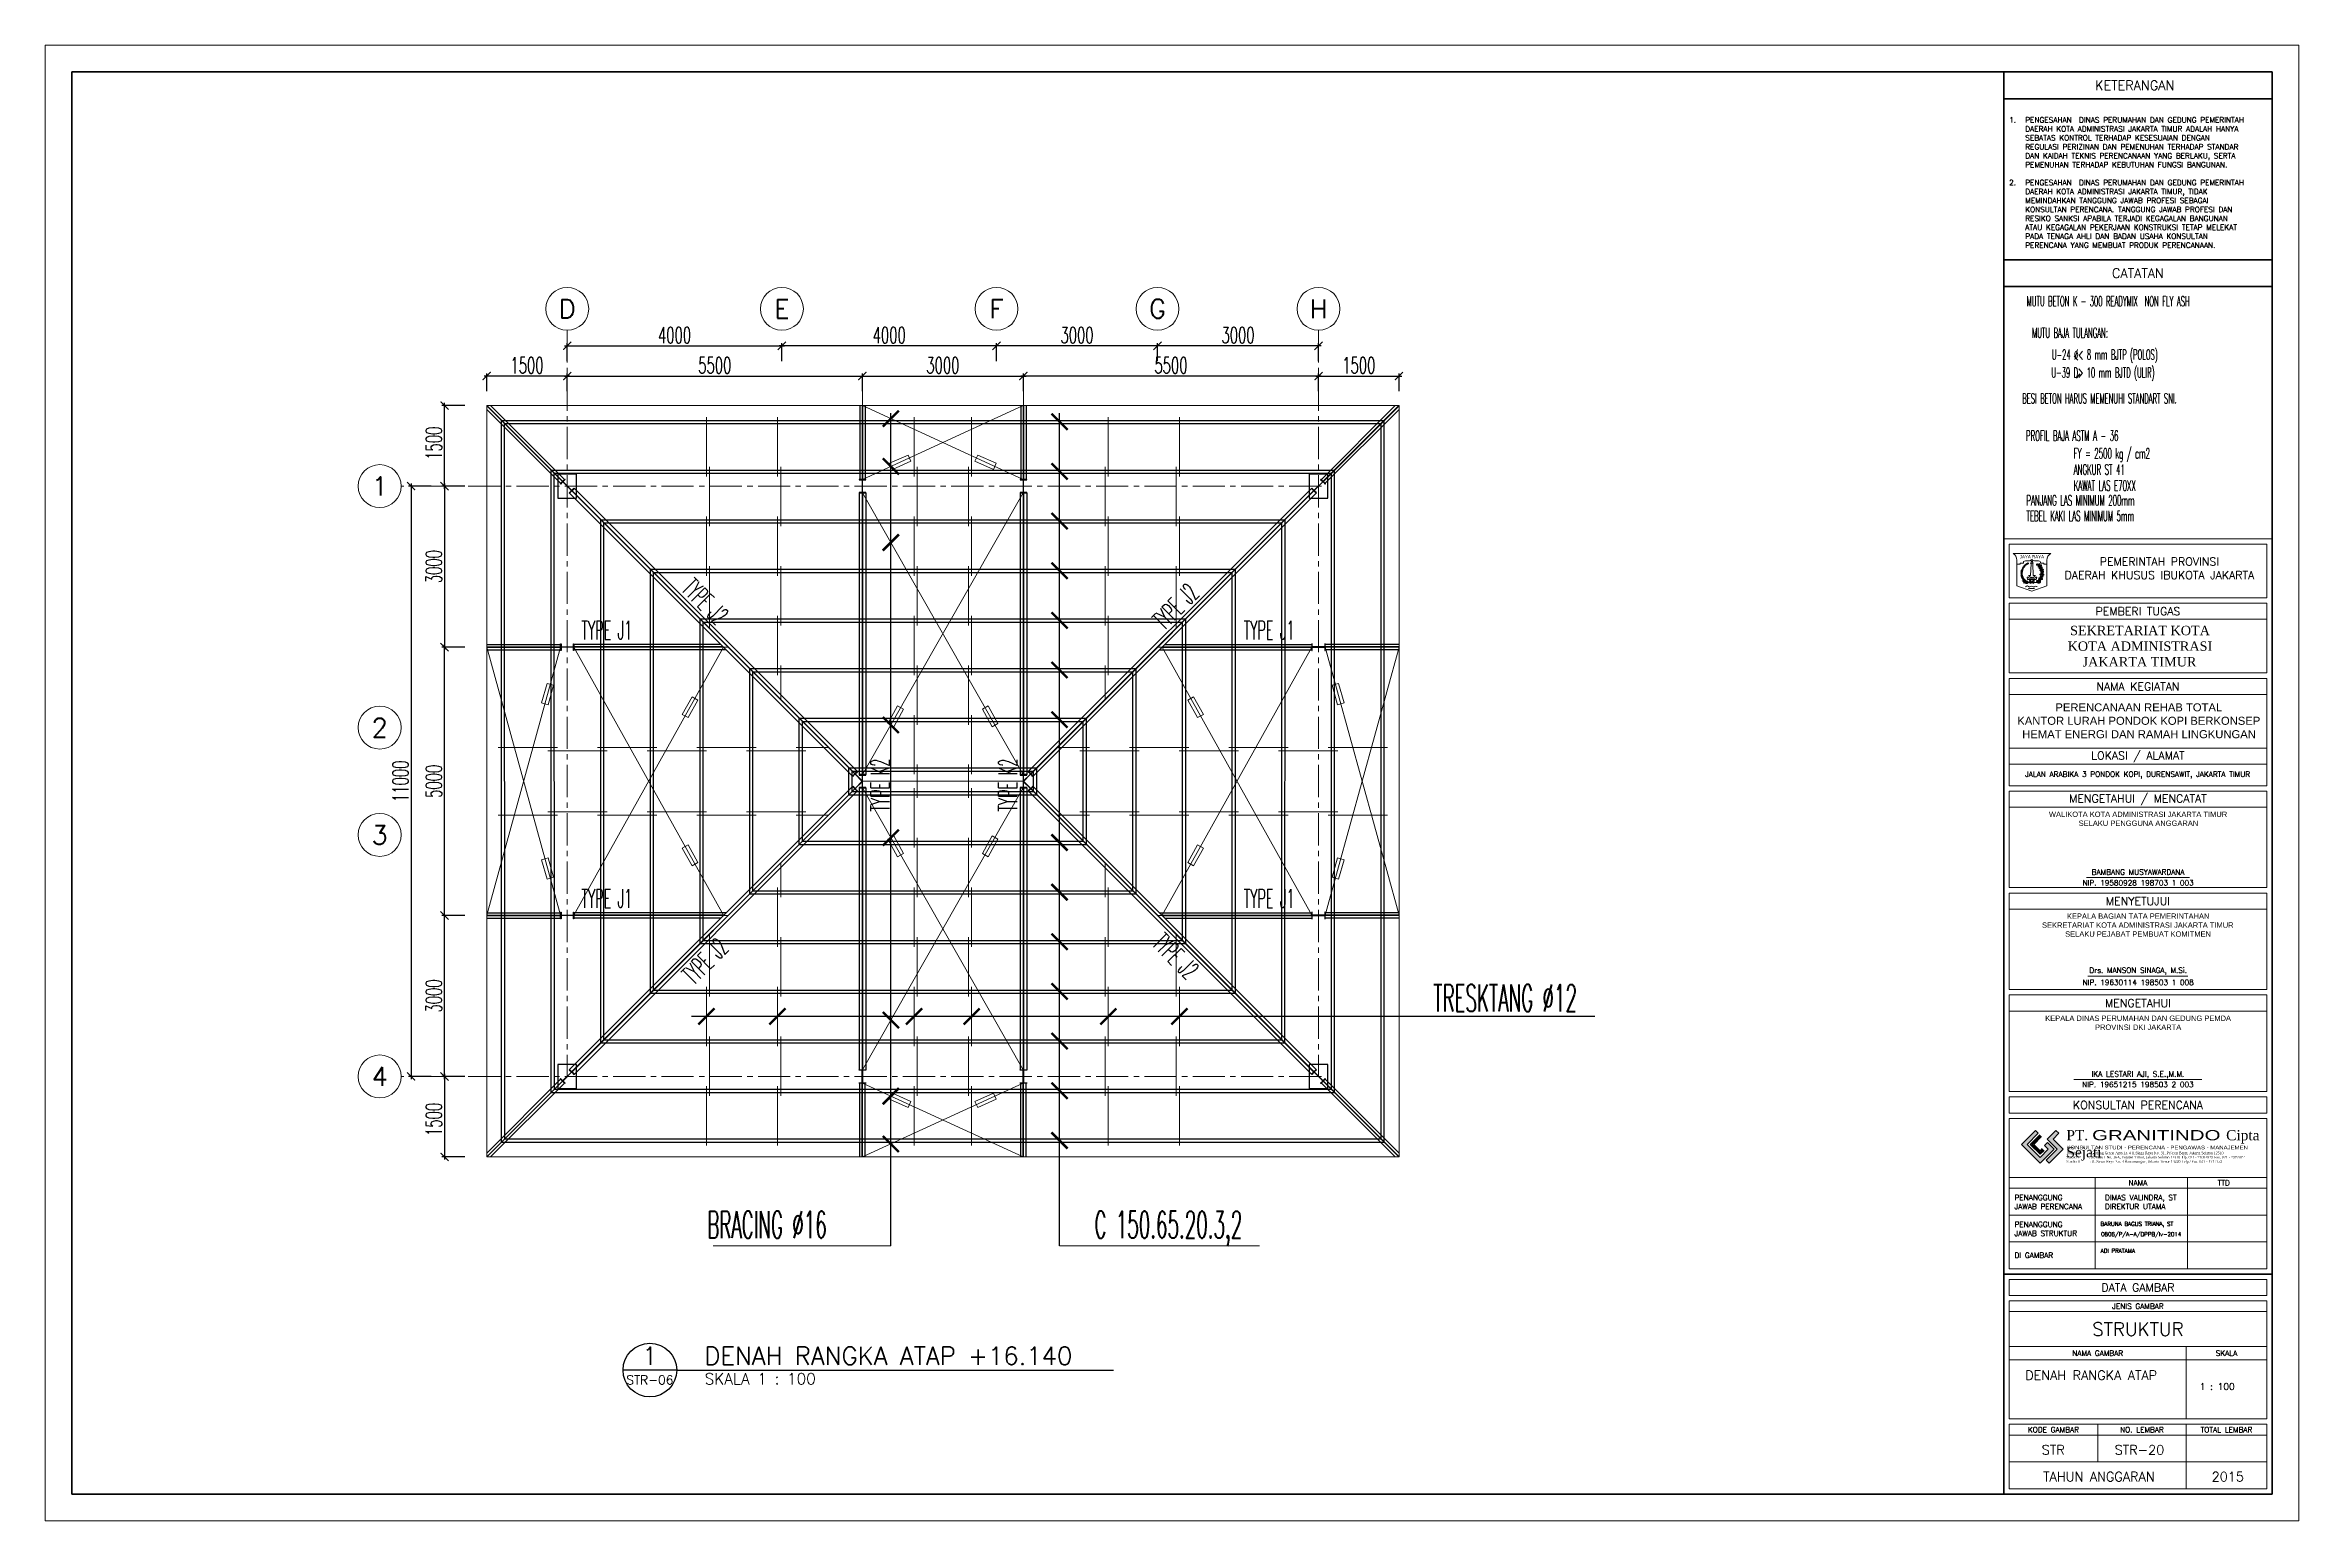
# Model space of a CAD drawing. Header units: inches. Extents: x 266054 to 836293, y -258454 to -102650.
# Drawn here: x 310760 to 352760, y -258438 to -230938 of the extents above; entities that cross this region are included whole.
import ezdxf
from ezdxf.enums import TextEntityAlignment as Align

# ---------------------------------------------------------------- set-up
doc = ezdxf.new("R2010")
doc.units = ezdxf.units.IN
doc.header["$LTSCALE"] = 800
doc.header["$MEASUREMENT"] = 0
doc.linetypes.add('CENTER2', pattern=[1.125, 0.75, -0.125, 0.125, -0.125])
for name, color, linetype, lineweight in [('ars', 11, 'Continuous', 0), ('arsir', 8, 'Continuous', 0), ('AS', 8, 'CENTER2', 5), ('atap', 7, 'Continuous', 20), ('GRS KOP', 1, 'Continuous', 35), ('hacht', 8, 'Continuous', 5), ('kop', 7, 'Continuous', 20), ('NOT', 7, 'Continuous', 15)]:
    doc.layers.add(name, color=color, linetype=linetype, lineweight=lineweight)
for name, color, linetype in [('KOL', 5, 'Continuous'), ('LOGO', 7, 'Continuous'), ('PLAT', 1, 'Continuous'), ('TEXT', 4, 'Continuous'), ('WF', 3, 'Continuous')]:
    doc.layers.add(name, color=color, linetype=linetype)
doc.styles.add('BARU', font='arial.ttf')
doc.styles.add('DICK STYLE 100', font='romans.shx', dxfattribs={"width": 0.6, "height": 300})
doc.styles.add('ROMANS', font='romans.shx', dxfattribs={"width": 0.8, "height": 0.25})
doc.styles.add('S', font='SIMPLEX', dxfattribs={"width": 1.1})
doc.styles.get("Standard").update_dxf_attribs({"font": 'romans.shx'})
doc.dimstyles.new('100 A', dxfattribs={"dimtxt": 250, "dimasz": 150, "dimexe": 50, "dimexo": 50, "dimgap": 50, "dimtad": 1, "dimdec": 0, "dimrnd": 1, "dimtxsty": 'DICK STYLE 100', "dimblk": 'ARCHTICK', "dimcen": 100, "dimdle": 50, "dimclrd": 18, "dimclre": 18, "dimclrt": 7, "dimadec": 0, "dimazin": 2, "dimtfac": 1, "dimtdec": 0, "dimtix": 1, "dimtmove": 0, "dimatfit": 3, "dimfxl": 0, "dimarcsym": 0})

msp = doc.modelspace()

# ---------------------------------------------------------------- texts
at = {"layer": 'TEXT', "style": 'ROMANS', "width": 0.5}
for s, rotation, p in [('TYPE J2', 315.00273, (322726, -240971.4)), ('TYPE J2', 44.99727, (331493.3, -241731.5)), ('TYPE J1', 359.99727, (320753.9, -241839.3)), ('TYPE J1', 359.99727, (333095.5, -241839.3)), ('TYPE K2', 89.99727, (326320.4, -245217.4)), ('TYPE K2', 89.99727, (328701.9, -245217.4)), ('TYPE J1', 359.99727, (320753.9, -246839.3)), ('TYPE J1', 359.99727, (333095.5, -246839.3)), ('TYPE J2', 44.99727, (322726, -248339.8)), ('TYPE J2', 315.00273, (331493.3, -247579.7))]:
    msp.add_text(s, height=350, rotation=rotation, dxfattribs=at).set_placement(p, align=Align.MIDDLE_LEFT)
for s, p in [('TRESKTANG %%C12', (336627.9, -248693.4)), ('BRACING %%C16', (323097, -252918.6)), ('C 150.65.20.3,2', (330315.1, -252918.6))]:
    msp.add_text(s, height=500, dxfattribs=at).set_placement(p, align=Align.MIDDLE_LEFT)

# ---------------------------------------------------------------- blocks, each defined once
blk = doc.blocks.new('NAV')
blk.add_circle((0, -0.4), 0.4)
at = {"style": 'S', "width": 0.75, "flags": 4}
blk.add_attdef('AV', text='', height=0.3, dxfattribs=at).set_placement((0, -0.4), align=Align.MIDDLE)
blk = doc.blocks.new('_ArchTick')
at = {"layer": 'LOGO', "color": 0, "const_width": 0.15}
blk.add_lwpolyline([(-0.5, -0.5), (0.5, 0.5)], dxfattribs=at)
blk = doc.blocks.new('*D178')
at = {"layer": 'Defpoints', "color": 0, "ltscale": 5}
for p in [(325990, -237105), (320490, -237438), (325990, -237438)]:
    blk.add_point(p, dxfattribs=at)
at = {"layer": 'hacht', "color": 18, "lineweight": -2, "ltscale": 5}
for p, q in [((320440, -237105), (326040, -237105)), ((320490, -237388), (320490, -237055)), ((325990, -237388), (325990, -237055))]:
    blk.add_line(p, q, dxfattribs=at)
at = {"layer": 'hacht', "color": 18, "lineweight": -2, "ltscale": 5, "xscale": 150, "yscale": 150, "zscale": 150, "rotation": 180}
blk.add_blockref('_ArchTick', (320490, -237105), dxfattribs=at)
at = {"layer": 'hacht', "color": 18, "lineweight": -2, "ltscale": 5, "xscale": 150, "yscale": 150, "zscale": 150}
blk.add_blockref('_ArchTick', (325990, -237105), dxfattribs=at)
at = {"layer": 'hacht', "color": 7, "ltscale": 5, "insert": (323240, -236905), "char_height": 300, "attachment_point": 5, "style": 'DICK STYLE 100'}
blk.add_mtext('5500', dxfattribs=at)
blk = doc.blocks.new('*D179')
at = {"layer": 'Defpoints', "color": 0, "ltscale": 5}
for p in [(320490, -236875), (324490, -236542), (324490, -236875)]:
    blk.add_point(p, dxfattribs=at)
at = {"layer": 'hacht', "color": 18, "lineweight": -2, "ltscale": 5}
for p, q in [((320440, -236542), (324540, -236542)), ((320490, -236825), (320490, -236492)), ((324490, -236825), (324490, -236492))]:
    blk.add_line(p, q, dxfattribs=at)
at = {"layer": 'hacht', "color": 18, "lineweight": -2, "ltscale": 5, "xscale": 150, "yscale": 150, "zscale": 150, "rotation": 180}
blk.add_blockref('_ArchTick', (320490, -236542), dxfattribs=at)
at = {"layer": 'hacht', "color": 18, "lineweight": -2, "ltscale": 5, "xscale": 150, "yscale": 150, "zscale": 150}
blk.add_blockref('_ArchTick', (324490, -236542), dxfattribs=at)
at = {"layer": 'hacht', "color": 7, "ltscale": 5, "insert": (322490, -236342), "char_height": 300, "attachment_point": 5, "style": 'DICK STYLE 100'}
blk.add_mtext('4000', dxfattribs=at)
blk = doc.blocks.new('*D180')
at = {"layer": 'Defpoints', "color": 0, "ltscale": 5}
for p in [(331490, -236542), (331490, -236875), (334490, -236875)]:
    blk.add_point(p, dxfattribs=at)
at = {"layer": 'hacht', "color": 18, "lineweight": -2, "ltscale": 5}
for p, q in [((334540, -236542), (331440, -236542)), ((331490, -236825), (331490, -236492)), ((334490, -236825), (334490, -236492))]:
    blk.add_line(p, q, dxfattribs=at)
at = {"layer": 'hacht', "color": 18, "lineweight": -2, "ltscale": 5, "xscale": 150, "yscale": 150, "zscale": 150, "rotation": 180}
blk.add_blockref('_ArchTick', (331490, -236542), dxfattribs=at)
at = {"layer": 'hacht', "color": 18, "lineweight": -2, "ltscale": 5, "xscale": 150, "yscale": 150, "zscale": 150}
blk.add_blockref('_ArchTick', (334490, -236542), dxfattribs=at)
at = {"layer": 'hacht', "color": 7, "ltscale": 5, "insert": (332990, -236342), "char_height": 300, "attachment_point": 5, "style": 'DICK STYLE 100'}
blk.add_mtext('3000', dxfattribs=at)
blk = doc.blocks.new('*D181')
at = {"layer": 'Defpoints', "color": 0, "ltscale": 5}
for p in [(328490, -236542), (328490, -236875), (331490, -236875)]:
    blk.add_point(p, dxfattribs=at)
at = {"layer": 'hacht', "color": 18, "lineweight": -2, "ltscale": 5}
for p, q in [((331540, -236542), (328440, -236542)), ((328490, -236825), (328490, -236492)), ((331490, -236825), (331490, -236492))]:
    blk.add_line(p, q, dxfattribs=at)
at = {"layer": 'hacht', "color": 18, "lineweight": -2, "ltscale": 5, "xscale": 150, "yscale": 150, "zscale": 150, "rotation": 180}
blk.add_blockref('_ArchTick', (328490, -236542), dxfattribs=at)
at = {"layer": 'hacht', "color": 18, "lineweight": -2, "ltscale": 5, "xscale": 150, "yscale": 150, "zscale": 150}
blk.add_blockref('_ArchTick', (331490, -236542), dxfattribs=at)
at = {"layer": 'hacht', "color": 7, "ltscale": 5, "insert": (329990, -236342), "char_height": 300, "attachment_point": 5, "style": 'DICK STYLE 100'}
blk.add_mtext('3000', dxfattribs=at)
blk = doc.blocks.new('*D182')
at = {"layer": 'Defpoints', "color": 0, "ltscale": 5}
for p in [(324490, -236542), (324490, -236875), (328490, -236875)]:
    blk.add_point(p, dxfattribs=at)
at = {"layer": 'hacht', "color": 18, "lineweight": -2, "ltscale": 5}
for p, q in [((328540, -236542), (324440, -236542)), ((324490, -236825), (324490, -236492)), ((328490, -236825), (328490, -236492))]:
    blk.add_line(p, q, dxfattribs=at)
at = {"layer": 'hacht', "color": 18, "lineweight": -2, "ltscale": 5, "xscale": 150, "yscale": 150, "zscale": 150, "rotation": 180}
blk.add_blockref('_ArchTick', (324490, -236542), dxfattribs=at)
at = {"layer": 'hacht', "color": 18, "lineweight": -2, "ltscale": 5, "xscale": 150, "yscale": 150, "zscale": 150}
blk.add_blockref('_ArchTick', (328490, -236542), dxfattribs=at)
at = {"layer": 'hacht', "color": 7, "ltscale": 5, "insert": (326490, -236342), "char_height": 300, "attachment_point": 5, "style": 'DICK STYLE 100'}
blk.add_mtext('4000', dxfattribs=at)
blk = doc.blocks.new('*D183')
at = {"layer": 'Defpoints', "color": 0, "ltscale": 5}
for p in [(318204, -247156), (318629, -247156), (318629, -250156)]:
    blk.add_point(p, dxfattribs=at)
at = {"layer": 'hacht', "color": 18, "lineweight": -2, "ltscale": 5}
for p, q in [((318579, -247156), (318154, -247156)), ((318204, -250206), (318204, -247106)), ((318579, -250156), (318154, -250156))]:
    blk.add_line(p, q, dxfattribs=at)
at = {"layer": 'hacht', "color": 18, "lineweight": -2, "ltscale": 5, "xscale": 150, "yscale": 150, "zscale": 150}
for p, rotation in [((318204, -247156), 90), ((318204, -250156), 270)]:
    blk.add_blockref('_ArchTick', p, dxfattribs=dict(at, rotation=rotation))
at = {"layer": 'hacht', "color": 7, "ltscale": 5, "insert": (318004, -248656), "char_height": 300, "attachment_point": 5, "rotation": 90, "style": 'DICK STYLE 100'}
blk.add_mtext('3000', dxfattribs=at)
blk = doc.blocks.new('*D184')
at = {"layer": 'Defpoints', "color": 0, "ltscale": 5}
for p in [(318204, -242156), (318629, -242156), (318629, -247156)]:
    blk.add_point(p, dxfattribs=at)
at = {"layer": 'hacht', "color": 18, "lineweight": -2, "ltscale": 5}
for p, q in [((318579, -242156), (318154, -242156)), ((318204, -247206), (318204, -242106)), ((318579, -247156), (318154, -247156))]:
    blk.add_line(p, q, dxfattribs=at)
at = {"layer": 'hacht', "color": 18, "lineweight": -2, "ltscale": 5, "xscale": 150, "yscale": 150, "zscale": 150}
for p, rotation in [((318204, -242156), 90), ((318204, -247156), 270)]:
    blk.add_blockref('_ArchTick', p, dxfattribs=dict(at, rotation=rotation))
at = {"layer": 'hacht', "color": 7, "ltscale": 5, "insert": (318004, -244656), "char_height": 300, "attachment_point": 5, "rotation": 90, "style": 'DICK STYLE 100'}
blk.add_mtext('5000', dxfattribs=at)
blk = doc.blocks.new('*D185')
at = {"layer": 'Defpoints', "color": 0, "ltscale": 5}
for p in [(318629, -239156), (318204, -242156), (318629, -242156)]:
    blk.add_point(p, dxfattribs=at)
at = {"layer": 'hacht', "color": 18, "lineweight": -2, "ltscale": 5}
for p, q in [((318579, -239156), (318154, -239156)), ((318204, -239106), (318204, -242206)), ((318579, -242156), (318154, -242156))]:
    blk.add_line(p, q, dxfattribs=at)
at = {"layer": 'hacht', "color": 18, "lineweight": -2, "ltscale": 5, "xscale": 150, "yscale": 150, "zscale": 150}
for p, rotation in [((318204, -239156), 90), ((318204, -242156), 270)]:
    blk.add_blockref('_ArchTick', p, dxfattribs=dict(at, rotation=rotation))
at = {"layer": 'hacht', "color": 7, "ltscale": 5, "insert": (318004, -240656), "char_height": 300, "attachment_point": 5, "rotation": 90, "style": 'DICK STYLE 100'}
blk.add_mtext('3000', dxfattribs=at)
blk = doc.blocks.new('*D186')
at = {"layer": 'Defpoints', "color": 0, "ltscale": 5}
for p in [(318006, -239156), (317581, -250156), (318006, -250156)]:
    blk.add_point(p, dxfattribs=at)
at = {"layer": 'hacht', "color": 18, "lineweight": -2, "ltscale": 5}
for p, q in [((317956, -239156), (317531, -239156)), ((317581, -239106), (317581, -250206)), ((317956, -250156), (317531, -250156))]:
    blk.add_line(p, q, dxfattribs=at)
at = {"layer": 'hacht', "color": 18, "lineweight": -2, "ltscale": 5, "xscale": 150, "yscale": 150, "zscale": 150}
for p, rotation in [((317581, -239156), 90), ((317581, -250156), 270)]:
    blk.add_blockref('_ArchTick', p, dxfattribs=dict(at, rotation=rotation))
at = {"layer": 'hacht', "color": 7, "ltscale": 5, "insert": (317381, -244656), "char_height": 300, "attachment_point": 5, "rotation": 90, "style": 'DICK STYLE 100'}
blk.add_mtext('11000', dxfattribs=at)
blk = doc.blocks.new('*D187')
at = {"layer": 'Defpoints', "color": 0, "ltscale": 5}
for p in [(318990, -237105), (318990, -237438), (320490, -237438)]:
    blk.add_point(p, dxfattribs=at)
at = {"layer": 'hacht', "color": 18, "lineweight": -2, "ltscale": 5}
for p, q in [((320540, -237105), (318940, -237105)), ((318990, -237388), (318990, -237055)), ((320490, -237388), (320490, -237055))]:
    blk.add_line(p, q, dxfattribs=at)
at = {"layer": 'hacht', "color": 18, "lineweight": -2, "ltscale": 5, "xscale": 150, "yscale": 150, "zscale": 150, "rotation": 180}
blk.add_blockref('_ArchTick', (318990, -237105), dxfattribs=at)
at = {"layer": 'hacht', "color": 18, "lineweight": -2, "ltscale": 5, "xscale": 150, "yscale": 150, "zscale": 150}
blk.add_blockref('_ArchTick', (320490, -237105), dxfattribs=at)
at = {"layer": 'hacht', "color": 7, "ltscale": 5, "insert": (319740, -236905), "char_height": 300, "attachment_point": 5, "style": 'DICK STYLE 100'}
blk.add_mtext('1500', dxfattribs=at)
blk = doc.blocks.new('*D188')
at = {"layer": 'Defpoints', "color": 0, "ltscale": 5}
for p in [(335990, -237105), (334490, -237438), (335990, -237438)]:
    blk.add_point(p, dxfattribs=at)
at = {"layer": 'hacht', "color": 18, "lineweight": -2, "ltscale": 5}
for p, q in [((334440, -237105), (336040, -237105)), ((334490, -237388), (334490, -237055)), ((335990, -237388), (335990, -237055))]:
    blk.add_line(p, q, dxfattribs=at)
at = {"layer": 'hacht', "color": 18, "lineweight": -2, "ltscale": 5, "xscale": 150, "yscale": 150, "zscale": 150, "rotation": 180}
blk.add_blockref('_ArchTick', (334490, -237105), dxfattribs=at)
at = {"layer": 'hacht', "color": 18, "lineweight": -2, "ltscale": 5, "xscale": 150, "yscale": 150, "zscale": 150}
blk.add_blockref('_ArchTick', (335990, -237105), dxfattribs=at)
at = {"layer": 'hacht', "color": 7, "ltscale": 5, "insert": (335240, -236905), "char_height": 300, "attachment_point": 5, "style": 'DICK STYLE 100'}
blk.add_mtext('1500', dxfattribs=at)
blk = doc.blocks.new('*D189')
at = {"layer": 'Defpoints', "color": 0, "ltscale": 5}
for p in [(328990, -237105), (325990, -237438), (328990, -237438)]:
    blk.add_point(p, dxfattribs=at)
at = {"layer": 'hacht', "color": 18, "lineweight": -2, "ltscale": 5}
for p, q in [((325940, -237105), (329040, -237105)), ((325990, -237388), (325990, -237055)), ((328990, -237388), (328990, -237055))]:
    blk.add_line(p, q, dxfattribs=at)
at = {"layer": 'hacht', "color": 18, "lineweight": -2, "ltscale": 5, "xscale": 150, "yscale": 150, "zscale": 150, "rotation": 180}
blk.add_blockref('_ArchTick', (325990, -237105), dxfattribs=at)
at = {"layer": 'hacht', "color": 18, "lineweight": -2, "ltscale": 5, "xscale": 150, "yscale": 150, "zscale": 150}
blk.add_blockref('_ArchTick', (328990, -237105), dxfattribs=at)
at = {"layer": 'hacht', "color": 7, "ltscale": 5, "insert": (327490, -236905), "char_height": 300, "attachment_point": 5, "style": 'DICK STYLE 100'}
blk.add_mtext('3000', dxfattribs=at)
blk = doc.blocks.new('*D190')
at = {"layer": 'Defpoints', "color": 0, "ltscale": 5}
for p in [(328990, -237105), (328990, -237438), (334490, -237438)]:
    blk.add_point(p, dxfattribs=at)
at = {"layer": 'hacht', "color": 18, "lineweight": -2, "ltscale": 5}
for p, q in [((334540, -237105), (328940, -237105)), ((328990, -237388), (328990, -237055)), ((334490, -237388), (334490, -237055))]:
    blk.add_line(p, q, dxfattribs=at)
at = {"layer": 'hacht', "color": 18, "lineweight": -2, "ltscale": 5, "xscale": 150, "yscale": 150, "zscale": 150, "rotation": 180}
blk.add_blockref('_ArchTick', (328990, -237105), dxfattribs=at)
at = {"layer": 'hacht', "color": 18, "lineweight": -2, "ltscale": 5, "xscale": 150, "yscale": 150, "zscale": 150}
blk.add_blockref('_ArchTick', (334490, -237105), dxfattribs=at)
at = {"layer": 'hacht', "color": 7, "ltscale": 5, "insert": (331740, -236905), "char_height": 300, "attachment_point": 5, "style": 'DICK STYLE 100'}
blk.add_mtext('5500', dxfattribs=at)
blk = doc.blocks.new('*D191')
at = {"layer": 'Defpoints', "color": 0, "ltscale": 5}
for p in [(318629, -250156), (318204, -251656), (318629, -251656)]:
    blk.add_point(p, dxfattribs=at)
at = {"layer": 'hacht', "color": 18, "lineweight": -2, "ltscale": 5}
for p, q in [((318579, -250156), (318154, -250156)), ((318204, -250106), (318204, -251706)), ((318579, -251656), (318154, -251656))]:
    blk.add_line(p, q, dxfattribs=at)
at = {"layer": 'hacht', "color": 18, "lineweight": -2, "ltscale": 5, "xscale": 150, "yscale": 150, "zscale": 150}
for p, rotation in [((318204, -250156), 90), ((318204, -251656), 270)]:
    blk.add_blockref('_ArchTick', p, dxfattribs=dict(at, rotation=rotation))
at = {"layer": 'hacht', "color": 7, "ltscale": 5, "insert": (318004, -250956), "char_height": 300, "attachment_point": 5, "rotation": 90, "style": 'DICK STYLE 100'}
blk.add_mtext('1500', dxfattribs=at)
blk = doc.blocks.new('*D192')
at = {"layer": 'Defpoints', "color": 0, "ltscale": 5}
for p in [(318204, -237656), (318629, -237656), (318629, -239156)]:
    blk.add_point(p, dxfattribs=at)
at = {"layer": 'hacht', "color": 18, "lineweight": -2, "ltscale": 5}
for p, q in [((318579, -237656), (318154, -237656)), ((318204, -239206), (318204, -237606)), ((318579, -239156), (318154, -239156))]:
    blk.add_line(p, q, dxfattribs=at)
at = {"layer": 'hacht', "color": 18, "lineweight": -2, "ltscale": 5, "xscale": 150, "yscale": 150, "zscale": 150}
for p, rotation in [((318204, -237656), 90), ((318204, -239156), 270)]:
    blk.add_blockref('_ArchTick', p, dxfattribs=dict(at, rotation=rotation))
at = {"layer": 'hacht', "color": 7, "ltscale": 5, "insert": (318004, -238356), "char_height": 300, "attachment_point": 5, "rotation": 90, "style": 'DICK STYLE 100'}
blk.add_mtext('1500', dxfattribs=at)
blk = doc.blocks.new('logo granitindo baru')
at = {"layer": 'LOGO'}
for points in [[(1.03, 1.463), (0.916, 1.574), (0.366, 1.024), (1.1, 0.289), (1.652, 0.843), (1.392, 1.098), (1.281, 0.987), (1.423, 0.84), (1.102, 0.519), (0.594, 1.025)], [(1.721, 1.576), (1.381, 1.236), (1.771, 0.842), (1.341, 0.407), (1.454, 0.294), (2.001, 0.844), (1.609, 1.237), (1.835, 1.464)]]:
    blk.add_hatch(color=8, dxfattribs=at).paths.add_polyline_path(points)
at = {"layer": 'Defpoints'}
blk.add_point((9.7, 0), dxfattribs=at)
at = {"layer": 'LOGO'}
blk.add_lwpolyline([(1.03, 1.463), (0.916, 1.574), (0.366, 1.024), (1.1, 0.289), (1.652, 0.843), (1.392, 1.098), (1.281, 0.987), (1.423, 0.84), (1.102, 0.519), (0.594, 1.025), (1.03, 1.463), (0.916, 1.574)], dxfattribs=at)
at = {"layer": 'LOGO', "lineweight": 13}
for points in [[(1.089, 1.403), (0.713, 1.026), (1.101, 0.638), (1.258, 0.794)], [(1.112, 1.38), (0.759, 1.026), (1.101, 0.683), (1.235, 0.817)], [(1.134, 1.357), (0.803, 1.026), (1.101, 0.728), (1.213, 0.839)], [(1.157, 1.334), (0.85, 1.026), (1.101, 0.775), (1.189, 0.863)]]:
    blk.add_lwpolyline(points, dxfattribs=at)
at = {"layer": 'LOGO', "lineweight": 0}
blk.add_lwpolyline([(1.721, 1.576), (1.381, 1.236), (1.771, 0.842), (1.341, 0.407), (1.454, 0.294), (2.001, 0.844), (1.609, 1.237), (1.835, 1.464), (1.721, 1.576)], dxfattribs=at)
at = {"layer": 'LOGO', "insert": (2.134, 0.975), "char_height": 0.1, "attachment_point": 1}
blk.add_mtext_dynamic_manual_height_columns('{\\f@Arial Unicode MS|b0|i0|c0|p34;\\H1.4x;\\W1.2;KONSULTAN STUDI - PERENCANA - PENGAWAS - MANAJEMEN\\fTimes New Roman|b0|i0|c0|p18;\\P\\pt0.9;\\H0.71429x;\\W1;Domisili ^I: Gedung Graha Arsa Lt. 4 Jl.Siaga Raya No. 31, Pejaten Barat, Jakarta Selatan 12510\\PStudio I ^I: Jl. Batu I No. 36A, Pejaten Timur, Jakarta Selatan 12510 Tlp. 021 - 71082879 Fax. 021 - 7972072\\PStudio II          : Jl. Sawo Raya No. 4 Rawamangun, Jakarta Timur 13220 Telp / Fax. 021 - 4717152}', width=9.56937, gutter_width=0, heights=[1.67], dxfattribs=at)
at = {"layer": 'LOGO', "insert": (2.134, 1.589), "char_height": 0.4, "width": 7.66452, "attachment_point": 1}
blk.add_mtext('{\\fTimes New Roman|b0|i0|c0|p18;PT. \\fCityBlueprint|b0|i0|c2|p2;\\W1.5;GRANITINDO \\fTimes New Roman|b0|i0|c0|p18;\\W1;Cipta Sejati}', dxfattribs=at)
blk = doc.blocks.new('kop')
at = {"layer": 'ars'}
for p, q in [((74.316, 35.599), (74.29, 35.614)), ((74.328, 35.595), (74.333, 35.581)), ((74.373, 35.526), (74.347, 35.541)), ((74.373, 35.526), (74.375, 35.555)), ((74.395, 35.468), (74.406, 35.457)), ((74.408, 35.467), (74.408, 35.452)), ((74.429, 35.366), (74.409, 35.388)), ((74.425, 35.289), (74.43, 35.273)), ((74.429, 35.366), (74.437, 35.394)), ((74.436, 35.304), (74.431, 35.29)), ((74.267, 34.989), (74.296, 34.992)), ((74.332, 35.048), (74.331, 35.078)), ((74.347, 35.066), (74.372, 35.081)), ((74.416, 35.202), (74.401, 35.228)), ((74.416, 35.202), (74.434, 35.225))]:
    blk.add_line(p, q, dxfattribs=at)
for centre, radius, start, end in [((73.61, 35.253), 0.061, 2.2926, 66.75394), ((73.696, 35.312), 0.061, 182.2926, 246.75394), ((73.7, 35.362), 0.061, 172.39949, 236.86083), ((73.607, 35.319), 0.061, 352.39949, 56.86083), ((73.711, 35.414), 0.061, 164.61904, 229.08037), ((73.612, 35.384), 0.061, 344.61904, 49.08037), ((74.072, 35.315), 0.405, 114.0856, 237.63251), ((73.728, 35.316), 0.061, 120.67989, 185.14122), ((73.636, 35.364), 0.061, 300.67989, 5.14122), ((73.717, 35.456), 0.0488, 158.86486, 223.3262), ((73.73, 35.271), 0.061, 130.573, 195.03434), ((73.647, 35.424), 0.061, 292.89943, 357.36077), ((73.732, 35.365), 0.061, 112.89943, 177.36077), ((73.632, 35.302), 0.061, 310.573, 15.03434), ((73.636, 35.44), 0.0488, 338.86486, 43.3262), ((73.667, 35.469), 0.0488, 287.14526, 351.60659), ((73.73, 35.415), 0.0488, 107.14526, 171.60659), ((73.736, 35.493), 0.0488, 150.29963, 214.76097), ((73.654, 35.489), 0.0488, 330.29963, 34.76097), ((73.743, 35.451), 0.0488, 98.58003, 163.04136), ((73.689, 35.513), 0.0488, 278.58003, 343.04136), ((73.756, 35.528), 0.0488, 145.79893, 210.26027), ((73.673, 35.531), 0.0488, 325.79893, 30.26027), ((73.71, 35.552), 0.0488, 274.07933, 338.54067), ((73.759, 35.485), 0.0488, 94.07933, 158.54067), ((73.78, 35.56), 0.0488, 139.36791, 203.82924), ((73.698, 35.572), 0.0488, 319.36791, 23.82924), ((73.778, 35.517), 0.0488, 87.6483, 152.10964), ((73.737, 35.589), 0.0488, 267.6483, 332.10964), ((73.807, 35.589), 0.0488, 133.84164, 198.30297), ((73.727, 35.609), 0.0488, 313.84164, 18.30297), ((73.801, 35.547), 0.0488, 82.12203, 146.58337), ((73.767, 35.622), 0.0488, 262.12203, 326.58337), ((73.831, 35.612), 0.0439, 126.62395, 191.08528), ((73.761, 35.639), 0.0439, 306.62395, 11.08528), ((73.821, 35.575), 0.0439, 74.90434, 139.36568), ((73.799, 35.646), 0.0439, 254.90434, 319.36568), ((73.848, 35.632), 0.0352, 123.96096, 188.42229), ((73.794, 35.656), 0.0352, 303.96096, 8.42229), ((73.839, 35.603), 0.0352, 72.24135, 136.70269), ((73.824, 35.66), 0.0352, 252.24135, 316.70269), ((73.821, 35.676), 0.0352, 297.74061, 2.20194), ((73.873, 35.647), 0.0352, 117.74061, 182.20194), ((73.86, 35.619), 0.0352, 66.021, 130.48234), ((73.852, 35.677), 0.0352, 246.021, 310.48234), ((73.892, 35.661), 0.0281, 113.40069, 177.86202), ((73.852, 35.688), 0.0281, 293.40069, 357.86202), ((73.88, 35.64), 0.0281, 61.68108, 126.14242), ((73.877, 35.687), 0.0281, 241.68108, 306.14242), ((73.876, 35.701), 0.0281, 293.40069, 357.86202), ((73.915, 35.674), 0.0281, 113.40069, 177.86202), ((73.904, 35.653), 0.0281, 61.68108, 126.14242), ((73.901, 35.7), 0.0281, 241.68108, 306.14242), ((73.911, 35.713), 0.0281, 260.93685, 325.39819), ((73.93, 35.669), 0.0281, 80.93685, 145.39819), ((74.027, 35.315), 0.405, 302.36749, 44.48513), ((74.279, 35.674), 0.0613, 235.51536, 280.6207), ((74.24, 35.613), 0.0507, 1.42482, 71.62404), ((74.336, 35.601), 0.0613, 235.51536, 280.6207), ((74.383, 35.652), 0.0795, 151.18188, 225.99565), ((74.296, 35.54), 0.0507, 1.42482, 71.62404), ((74.32, 35.44), 0.0795, 20.9123, 95.72607), ((74.387, 35.547), 0.0795, 200.9123, 275.72607), ((74.259, 35.633), 0.0795, 331.18188, 45.99565), ((74.406, 35.596), 0.0507, 162.59462, 232.79384), ((74.417, 35.449), 0.0613, 217.22881, 262.33415), ((74.333, 35.6), 0.0613, 313.59796, 358.7033), ((74.458, 35.361), 0.0795, 171.16409, 245.97786), ((74.347, 35.301), 0.0795, 351.16409, 65.97786), ((74.361, 35.403), 0.0507, 343.13827, 53.33749), ((74.357, 35.252), 0.0507, 331.52956, 41.72878), ((74.479, 35.504), 0.0795, 133.19986, 208.01363), ((74.354, 35.525), 0.0795, 313.19986, 28.01363), ((74.476, 35.427), 0.0507, 150.06789, 220.26711), ((74.483, 35.241), 0.0507, 128.27812, 198.47734), ((74.405, 35.377), 0.0795, 293.30268, 8.11645), ((74.515, 35.315), 0.0795, 113.30268, 188.11645), ((74.406, 35.447), 0.0613, 301.07123, 346.17657), ((73.623, 35.191), 0.061, 12.66278, 77.12411), ((73.696, 35.264), 0.061, 192.66278, 257.12411), ((73.702, 35.225), 0.061, 200.21515, 264.67648), ((73.639, 35.143), 0.061, 20.21515, 84.67648), ((73.715, 35.183), 0.061, 206.16011, 270.62144), ((73.661, 35.095), 0.061, 26.16011, 90.62144), ((73.738, 35.23), 0.061, 140.94317, 205.40451), ((73.736, 35.145), 0.061, 208.50798, 272.96932), ((73.685, 35.055), 0.061, 28.50798, 92.96932), ((73.635, 35.243), 0.061, 320.94317, 25.40451), ((73.751, 35.19), 0.061, 140.94317, 205.40451), ((73.649, 35.203), 0.061, 320.94317, 25.40451), ((73.716, 35.015), 0.061, 40.03108, 104.49242), ((73.747, 35.113), 0.061, 220.03108, 284.49242), ((73.768, 35.153), 0.061, 146.90284, 211.36418), ((73.665, 35.155), 0.061, 326.90284, 31.36418), ((73.75, 34.978), 0.061, 49.20062, 113.66196), ((73.766, 35.08), 0.061, 229.20062, 293.66196), ((73.791, 35.115), 0.061, 146.69526, 211.1566), ((73.688, 35.117), 0.061, 326.69526, 31.1566), ((73.816, 35.084), 0.061, 144.86352, 209.32486), ((73.713, 35.089), 0.061, 324.86352, 29.32486), ((73.785, 34.949), 0.061, 44.42228, 108.88361), ((73.809, 35.049), 0.061, 224.42228, 288.88361), ((73.844, 35.054), 0.061, 144.49027, 208.9516), ((73.741, 35.059), 0.061, 324.49027, 28.9516), ((73.875, 35.031), 0.061, 156.18026, 220.64159), ((73.773, 35.016), 0.061, 336.18026, 40.64159), ((74.361, 35.052), 0.0795, 137.1076, 211.92137), ((74.235, 35.064), 0.0795, 317.1076, 31.92137), ((74.342, 34.969), 0.0507, 83.44322, 153.64244), ((74.332, 35.042), 0.0613, 234.44656, 279.55191), ((74.364, 34.993), 0.0612, 69.89618, 144.70994), ((74.335, 35.085), 0.0612, 249.89618, 324.70994), ((74.377, 35.119), 0.0613, 176.98724, 222.09259), ((74.304, 35.12), 0.0507, 302.89671, 13.09593), ((74.439, 35.186), 0.0795, 153.08913, 227.9029), ((74.422, 35.286), 0.0613, 205.62009, 250.72544), ((74.314, 35.163), 0.0795, 333.08913, 47.9029), ((74.423, 35.078), 0.0507, 106.58179, 176.78101), ((74.386, 35.141), 0.0613, 257.58513, 302.69047), ((74.396, 35.228), 0.0795, 271.02002, 345.83379), ((74.475, 35.129), 0.0795, 91.02002, 165.83379), ((74.425, 35.285), 0.0613, 279.28146, 324.3868)]:
    blk.add_arc(centre, radius, start, end, dxfattribs=at)
at = {"layer": 'ars', "color": 11}
for centre, radius, start, end in [((74.285, 34.995), 0.0613, 158.86957, 203.97492), ((74.216, 35.02), 0.0507, 284.77904, 354.97826), ((74.235, 34.986), 0.016, 270, 302.36749)]:
    blk.add_arc(centre, radius, start, end, dxfattribs=at)
at = {"layer": 'ars'}
for points, start_tangent, end_tangent in [([(74.256, 35.651), (74.261, 35.634), (74.244, 35.624), (74.224, 35.623), (74.22, 35.64), (74.234, 35.661), (74.239, 35.672), (74.256, 35.663), (74.256, 35.651)], (0.714442, -0.699695), (0.714442, -0.699695)), ([(74.313, 35.578), (74.318, 35.561), (74.301, 35.551), (74.281, 35.55), (74.277, 35.567), (74.29, 35.588), (74.296, 35.599), (74.312, 35.589), (74.313, 35.578)], (0.714442, -0.699695), (0.714442, -0.699695)), ([(74.388, 35.435), (74.388, 35.416), (74.369, 35.412), (74.349, 35.418), (74.351, 35.435), (74.37, 35.451), (74.378, 35.459), (74.391, 35.445), (74.388, 35.435)], (0.458819, -0.88853), (0.458819, -0.88853)), ([(74.39, 35.277), (74.386, 35.26), (74.366, 35.259), (74.348, 35.269), (74.353, 35.285), (74.375, 35.297), (74.385, 35.303), (74.395, 35.287), (74.39, 35.277)], (0.270637, -0.962681), (0.270637, -0.962681)), ([(74.365, 35.605), (74.376, 35.591), (74.394, 35.598), (74.407, 35.615), (74.395, 35.627), (74.37, 35.629), (74.358, 35.631), (74.356, 35.612), (74.365, 35.605)], (0.149901, -0.988701), (0.149901, -0.988701)), ([(74.438, 35.445), (74.446, 35.429), (74.465, 35.432), (74.481, 35.445), (74.473, 35.46), (74.449, 35.467), (74.438, 35.472), (74.431, 35.453), (74.438, 35.445)], (-0.068112, -0.997678), (-0.068112, -0.997678)), ([(74.454, 35.272), (74.455, 35.253), (74.474, 35.25), (74.494, 35.256), (74.492, 35.273), (74.472, 35.288), (74.463, 35.297), (74.451, 35.282), (74.454, 35.272)], (-0.433585, -0.901113), (-0.433585, -0.901113)), ([(74.257, 35.013), (74.242, 35.004), (74.228, 35.018), (74.222, 35.037), (74.238, 35.045), (74.261, 35.037), (74.273, 35.034), (74.268, 35.016), (74.257, 35.013)], (-0.515761, -0.856733), (-0.515761, -0.856733)), ([(74.345, 35.127), (74.333, 35.113), (74.316, 35.122), (74.305, 35.139), (74.317, 35.151), (74.342, 35.151), (74.354, 35.152), (74.355, 35.133), (74.345, 35.127)], (-0.223771, -0.974642), (-0.223771, -0.974642)), ([(74.343, 35.011), (74.331, 34.997), (74.342, 34.981), (74.36, 34.972), (74.371, 34.985), (74.367, 35.01), (74.367, 35.022), (74.348, 35.021), (74.343, 35.011)], (-0.942817, -0.33331), (-0.942817, -0.33331)), ([(74.408, 35.117), (74.403, 35.1), (74.419, 35.089), (74.439, 35.088), (74.443, 35.104), (74.431, 35.126), (74.426, 35.137), (74.409, 35.128), (74.408, 35.117)], (-0.735998, -0.676983), (-0.735998, -0.676983))]:
    blk.add_spline(points, degree=3, dxfattribs=dict(at, start_tangent=start_tangent, end_tangent=end_tangent))
for points in [[(74.24, 34.97), (74.265, 34.975), (74.316, 34.973), (74.354, 34.955)], [(74.24, 34.97), (74.263, 34.959), (74.313, 34.947), (74.354, 34.955)]]:
    blk.add_spline(points, degree=3, dxfattribs=at)
at = {"layer": 'GRS KOP'}
for p, q in [((73, 1), (73, 54)), ((83, 1), (83, 54)), ((73, 53), (83, 53)), ((73, 47), (83, 47)), ((73, 46), (83, 46)), ((73, 9.2), (83, 9.2))]:
    blk.add_line(p, q, dxfattribs=at)
blk.add_lwpolyline([(1, 54), (83, 54), (83, 1), (1, 1)], close=True, dxfattribs=at)
at = {"layer": 'kop', "color": 7}
for p, q in [((84, 55), (0, 55)), ((0, 55), (0, 0)), ((84, 55), (84, 0)), ((84, 55), (84, 0)), ((73.999, 35.69), (74.099, 35.69)), ((74.019, 35.67), (73.999, 35.23)), ((74.029, 35.698), (74.069, 35.698)), ((74.079, 35.67), (74.099, 35.23)), ((73.869, 35.17), (73.919, 35.17)), ((73.869, 35.17), (73.889, 35.09)), ((73.889, 35.09), (74.209, 35.09)), ((73.919, 35.23), (73.919, 35.228)), ((73.919, 35.23), (73.999, 35.23)), ((73.919, 35.228), (73.924, 35.228)), ((73.919, 35.17), (73.929, 35.13)), ((73.929, 35.13), (74.17, 35.13)), ((73.989, 35.15), (74.029, 35.15)), ((74.069, 35.15), (74.109, 35.15)), ((74.099, 35.23), (74.18, 35.23)), ((74.17, 35.13), (74.18, 35.17)), ((74.175, 35.228), (74.18, 35.228)), ((74.18, 35.23), (74.18, 35.228)), ((74.18, 35.17), (74.229, 35.17)), ((74.209, 35.09), (74.229, 35.17)), ((0, 0), (84, 0))]:
    blk.add_line(p, q, dxfattribs=at)
at = {"layer": 'kop'}
for p, q in [((83, 36.6), (73, 36.6)), ((73.2, 34.4), (73.2, 36.4)), ((82.8, 36.4), (73.2, 36.4)), ((82.8, 34.4), (82.8, 36.4)), ((82.8, 34.4), (73.2, 34.4)), ((73.2, 31.6), (73.2, 34.2)), ((82.8, 34.2), (73.2, 34.2)), ((82.8, 31.6), (82.8, 34.2)), ((82.8, 33.6), (73.2, 33.6)), ((82.8, 31.6), (73.2, 31.6)), ((73.2, 27.4), (73.2, 31.4)), ((82.8, 31.4), (73.2, 31.4)), ((82.8, 27.4), (82.8, 31.4)), ((82.8, 30.8), (73.2, 30.8)), ((82.8, 28.8), (73.2, 28.8)), ((82.8, 28.2), (73.2, 28.2)), ((82.8, 27.4), (73.2, 27.4)), ((73.2, 23.6), (73.2, 27.2)), ((82.8, 27.2), (73.2, 27.2)), ((82.8, 23.6), (82.8, 27.2)), ((82.8, 26.6), (73.2, 26.6)), ((82.8, 23.6), (73.2, 23.6)), ((76.089, 23.976), (79.928, 23.976)), ((73.2, 19.8), (73.2, 23.4)), ((82.8, 23.4), (73.2, 23.4)), ((82.8, 22.8), (73.2, 22.8)), ((82.8, 19.8), (82.8, 23.4)), ((76.127, 20.296), (79.863, 20.296)), ((82.8, 19.8), (73.2, 19.8)), ((73.2, 16), (73.2, 19.6)), ((82.8, 19.6), (73.2, 19.6)), ((82.8, 16), (82.8, 19.6)), ((82.8, 19), (73.2, 19)), ((82.8, 16), (73.2, 16)), ((73.2, 9.4), (73.2, 15)), ((82.8, 15), (73.2, 15)), ((82.8, 9.4), (82.8, 15)), ((82.8, 12.8), (73.2, 12.8)), ((76.4, 9.4), (76.4, 12.8)), ((79.842, 9.4), (79.842, 12.8)), ((82.8, 12.4), (73.2, 12.4)), ((73.2, 12.4), (73.2, 11.4)), ((82.8, 11.4), (73.2, 11.4)), ((82.8, 10.4), (73.2, 10.4)), ((82.8, 9.4), (73.2, 9.4)), ((73.2, 7.8), (82.8, 7.8)), ((73.2, 6.5), (82.8, 6.5)), ((73.2, 6), (82.8, 6)), ((79.8, 3.8), (79.8, 6.5)), ((76.5, 2.2), (76.5, 3.6)), ((79.8, 1.2), (79.8, 3.6)), ((73.2, 3.2), (82.8, 3.2)), ((73.2, 2.2), (82.8, 2.2))]:
    blk.add_line(p, q, dxfattribs=at)
at = {"layer": 'kop', "color": 5}
for p, q in [((74.749, 36.05), (73.35, 36.05)), ((73.489, 35.81), (73.489, 34.85)), ((73.489, 35.65), (73.609, 35.65)), ((73.609, 35.69), (73.609, 35.65)), ((73.609, 35.69), (73.729, 35.69)), ((73.729, 35.73), (73.729, 35.69)), ((74.369, 35.73), (74.369, 35.69)), ((74.489, 35.69), (74.369, 35.69)), ((74.489, 35.69), (74.489, 35.65)), ((74.609, 35.65), (74.489, 35.65)), ((74.609, 35.81), (74.609, 34.85)), ((73.489, 34.85), (74.049, 34.65)), ((74.019, 34.95), (73.965, 35.022)), ((74.049, 34.986), (73.997, 35.046)), ((74.019, 34.95), (74.004, 34.93)), ((74.049, 34.986), (74.101, 35.046)), ((74.049, 34.65), (74.609, 34.85)), ((74.079, 34.95), (74.133, 35.022)), ((74.079, 34.95), (74.094, 34.93))]:
    blk.add_line(p, q, dxfattribs=at)
at = {"layer": 'kop', "color": 7}
for points in [[(74.029, 35.698), (74.027, 35.701), (74.025, 35.704), (74.024, 35.707), (74.023, 35.71), (74.022, 35.713), (74.021, 35.715), (74.021, 35.718), (74.02, 35.72), (74.02, 35.723), (74.02, 35.725), (74.02, 35.728), (74.02, 35.731), (74.021, 35.733), (74.021, 35.736), (74.022, 35.738), (74.023, 35.741), (74.025, 35.743), (74.026, 35.746), (74.028, 35.749), (74.031, 35.753), (74.034, 35.758), (74.038, 35.763), (74.043, 35.77), (74.049, 35.778)], [(74.069, 35.698), (74.072, 35.701), (74.074, 35.704), (74.075, 35.707), (74.076, 35.71), (74.077, 35.713), (74.078, 35.715), (74.078, 35.718), (74.079, 35.72), (74.079, 35.723), (74.079, 35.725), (74.079, 35.728), (74.079, 35.731), (74.078, 35.733), (74.077, 35.736), (74.077, 35.738), (74.076, 35.741), (74.074, 35.743), (74.073, 35.746), (74.071, 35.749), (74.068, 35.753), (74.065, 35.758), (74.061, 35.763), (74.056, 35.77), (74.049, 35.778)]]:
    blk.add_lwpolyline(points, dxfattribs=at)
at = {"layer": 'kop', "color": 1}
blk.add_lwpolyline([(73.864, 34.97), (74.235, 34.97)], close=True, dxfattribs=at)
at = {"layer": 'kop', "color": 5}
for points in [[(74.004, 34.97), (73.974, 34.93)], [(74.094, 34.97), (74.124, 34.93)]]:
    blk.add_lwpolyline(points, dxfattribs=at)
at = {"layer": 'kop'}
blk.add_lwpolyline([(75.615, 16.449), (80.377, 16.449)], dxfattribs=at)
for points in [[(73.2, 15.2), (82.8, 15.2), (82.8, 15.8), (73.2, 15.8)], [(73.2, 8.4), (82.8, 8.4), (82.8, 9), (73.2, 9)], [(73.2, 3.8), (82.8, 3.8), (82.8, 8.2), (73.2, 8.2)], [(73.2, 1.2), (82.8, 1.2), (82.8, 3.6), (73.2, 3.6)]]:
    blk.add_lwpolyline(points, close=True, dxfattribs=at)
at = {"layer": 'kop', "color": 5}
for centre, radius, start, end in [((73.214, 35.81), 0.276, 0, 60.51287), ((73.769, 35.73), 0.04, 90, 180), ((74.329, 35.73), 0.04, 0, 90), ((74.885, 35.81), 0.276, 119.48713, 180), ((73.981, 35.034), 0.02, 36.8699, 216.8699), ((74.117, 35.034), 0.02, 323.1301, 143.1301)]:
    blk.add_arc(centre, radius, start, end, dxfattribs=at)
at = {"layer": 'kop', "color": 7}
for centre, radius, start, end in [((73.992, 35.663), 0.0283, 15, 75), ((74.107, 35.663), 0.0283, 105, 165), ((73.874, 35.119), 0.12, 15, 65.38943), ((74.049, 35.15), 0.02, 0, 180), ((74.225, 35.119), 0.12, 114.61057, 165)]:
    blk.add_arc(centre, radius, start, end, dxfattribs=at)
at = {"layer": 'kop', "color": 1}
blk.add_arc((73.864, 34.986), 0.016, 237.63251, 270, dxfattribs=at)
at = {"layer": 'kop', "color": 5}
for points in [[(74.049, 35.83), (74.026, 35.807), (73.995, 35.793), (73.915, 35.782), (73.841, 35.777), (73.769, 35.77)], [(74.049, 35.83), (74.073, 35.807), (74.104, 35.793), (74.184, 35.782), (74.258, 35.777), (74.329, 35.77)], [(73.817, 34.99), (73.8, 34.984), (73.769, 34.992), (73.719, 35.01), (73.685, 35.041)], [(73.833, 34.971), (73.81, 34.967), (73.791, 34.959), (73.758, 34.956), (73.727, 34.964)], [(73.876, 34.965), (73.861, 34.956), (73.828, 34.952), (73.8, 34.952), (73.786, 34.948)], [(73.809, 34.807), (73.883, 34.844), (73.957, 34.807), (74.044, 34.833), (74.12, 34.809), (74.194, 34.83), (74.244, 34.817)], [(73.919, 34.97), (73.899, 34.959), (73.887, 34.947), (73.846, 34.932), (73.828, 34.937)], [(73.907, 34.984), (73.879, 34.986), (73.865, 34.993), (73.845, 34.993)], [(73.919, 34.97), (73.906, 34.996), (73.879, 35.02), (73.876, 35.031)], [(73.914, 34.747), (73.954, 34.759), (73.999, 34.744), (74.049, 34.753), (74.094, 34.744), (74.126, 34.758), (74.151, 34.749)]]:
    blk.add_spline(points, degree=3, dxfattribs=at)
at = {"layer": 'TEXT'}
for p, q in [((75.623, 43.403), (75.76, 43.254)), ((75.835, 42.745), (75.7, 42.589))]:
    blk.add_line(p, q, dxfattribs=at)
at = {"xscale": 0.9500000000000454, "yscale": 0.9500000000000454, "zscale": 0.9500000000000454}
blk.add_blockref('logo granitindo baru', (73.307, 13.056), dxfattribs=at)
at = {"layer": 'kop'}
for s, height, p in [('KETERANGAN ', 0.35, (78, 53.5)), ('CATATAN', 0.35, (78, 46.5)), ('DAERAH KHUSUS IBUKOTA JAKARTA', 0.29998, (78.8, 35.25)), ('PEMERINTAH PROVINSI', 0.29998, (78.8, 35.75)), ('PEMBERI TUGAS', 0.3, (78, 33.9)), ('NAMA KEGIATAN', 0.3, (78, 31.1)), ('LOKASI / ALAMAT', 0.3, (78, 28.5)), ('JALAN ARABIKA 3 PONDOK KOPI, DURENSAWIT, JAKARTA TIMUR', 0.2, (77.986, 27.8)), ('MENGETAHUI / MENCATAT', 0.3, (78, 26.9)), ('NIP. 19580928 198703 1 003', 0.19926, (78.007, 23.78)), ('BAMBANG MUSYAWARDANA', 0.19926, (78.007, 24.183)), ('MENYETUJUI', 0.3, (78, 23.1)), ('NIP. 19630114 198503 1 008', 0.19926, (78.009, 20.071)), ('Drs. MANSON SINAGA, M.Si.', 0.19926, (78.009, 20.496)), ('MENGETAHUI', 0.3, (78, 19.3)), ('NIP. 19651215 198503 2 003', 0.2, (77.999, 16.264)), ('IKA LESTARI AJI, S.E.,M.M.', 0.2, (77.999, 16.625)), ('KONSULTAN PERENCANA', 0.3, (78, 15.5)), ('NAMA', 0.2, (78, 12.6)), ('TTD', 0.2, (81.2, 12.6)), ('DATA GAMBAR', 0.3, (78, 8.7)), ('JENIS GAMBAR', 0.2, (78, 8)), ('STRUKTUR', 0.5, (78, 7.146)), ('NAMA GAMBAR', 0.2, (76.5, 6.25)), ('SKALA', 0.2, (81.3, 6.25)), ('KODE GAMBAR', 0.2, (74.85, 3.4)), ('NO. LEMBAR', 0.2, (78.15, 3.4)), ('TOTAL LEMBAR', 0.2, (81.3, 3.4)), ('STR', 0.35, (74.844, 2.65)), ('TAHUN ANGGARAN', 0.35, (76.545, 1.65)), ('2015', 0.35, (81.349, 1.65))]:
    blk.add_text(s, height=height, dxfattribs=at).set_placement(p, align=Align.MIDDLE)
at = {"layer": 'kop', "color": 5, "style": 'BARU', "width": 0.9}
blk.add_text('JAYA RAYA', height=0.12, dxfattribs=at).set_placement((74.049, 35.93), align=Align.MIDDLE)
at = {"layer": 'kop'}
blk.add_text('0806/P/A-A/DPPB/Iv-2014', height=0.15, dxfattribs=at).set_placement((78.122, 10.609), align=Align.CENTER)
for s, insert, char_height, width, attachment_point in [('\\pi-0.6,l0.6,t0.6;1.^IPENGESAHAN  DINAS PERUMAHAN DAN GEDUNG PEMERINTAH DAERAH KOTA ADMINISTRASI JAKARTA TIMUR ADALAH HANYA SEBATAS KONTROL TERHADAP KESESUAIAN DENGAN REGULASI PERIZINAN DAN PEMENUHAN TERHADAP STANDAR DAN KAIDAH TEKNIS PERENCANAAN YANG BERLAKU, SERTA PEMENUHAN TERHADAP KEBUTUHAN FUNGSI BANGUNAN.\\P\\P2.^IPENGESAHAN  DINAS PERUMAHAN DAN GEDUNG PEMERINTAH DAERAH KOTA ADMINISTRASI JAKARTA TIMUR, TIDAK MEMINDAHKAN TANGGUNG JAWAB PROFESI SEBAGAI KONSULTAN PERENCANA. TANGGUNG JAWAB PROFESI DAN RESIKO SANKSI APABILA TERJADI KEGAGALAN BANGUNAN ATAU KEGAGALAN PEKERJAAN KONSTRUKSI TETAP MELEKAT PADA TENAGA AHLI DAN BADAN USAHA KONSULTAN PERENCANA YANG MEMBUAT PRODUK PERENCANAAN.', (73.2, 49.875), 0.2, 9.6, 4), ('PENANGGUNG\\PJAWAB PERENCANA', (73.4, 12.15), 0.2, 8.33062, 1), ('DIMAS VALINDRA, ST\\PDIREKTUR UTAMA', (76.77, 12.15), 0.2, 8.16499, 1), ('PENANGGUNG\\PJAWAB STRUKTUR', (73.4, 11.15), 0.2, 8.79211, 1), ('BARUNA BAGUS TRIANA, ST', (76.609, 11.143), 0.15, 4.04264, 1), ('ADI PRATAMA', (76.609, 10.143), 0.15, 4.04264, 1), ('DI GAMBAR', (73.4, 10), 0.2, 7.59768, 1)]:
    blk.add_mtext(s, dxfattribs=dict(at, insert=insert, char_height=char_height, width=width, attachment_point=attachment_point))
at = {"layer": 'kop', "attachment_point": 1, "style": 'BARU'}
for s, width, insert, char_height in [('\\pi1.4375;{\\fRomantic|b0|i0|c2|p2;SEKRETARIAT KOTA\\P\\pi1.3461;KOTA ADMINISTRASI\\P\\pi1.9027;JAKARTA TIMUR}', 7.94943, (74.033, 33.359), 0.35), ('\\pi1.4591;PERENCANAAN REHAB TOTAL\\P\\pi0.039313;KANTOR LURAH PONDOK KOPI BERKONSEP\\P\\pi0.2239;HEMAT ENERGI DAN RAMAH LINGKUNGAN', 9.08886, (73.464, 30.469), 0.3), ('\\pi0.65609;WALIKOTA KOTA ADMINISTRASI JAKARTA TIMUR\\P\\pi1.7645;SELAKU PENGGUNA ANGGARAN', 7.94943, (74.027, 26.434), 0.2), ('\\pi1.5072;KEPALA BAGIAN TATA PEMERINTAHAN\\P\\pi0.57794;SEKRETARIAT KOTA ADMINISTRASI JAKARTA TIMUR\\P\\pi1.4412;SELAKU PEJABAT PEMBUAT KOMITMEN', 8.28085, (73.847, 22.638), 0.2), ('\\pi0.5226;KEPALA DINAS PERUMAHAN DAN GEDUNG PEMDA \\P\\pi2.3784;PROVINSI DKI JAKARTA', 7.94943, (74.022, 18.833), 0.2)]:
    blk.add_mtext_dynamic_manual_height_columns(s, width=width, gutter_width=1.5, heights=[0], dxfattribs=dict(at, insert=insert, char_height=char_height))
at = {"layer": 'kop', "style": 'BARU', "flags": 4}
for p, height in [((73.8, 5.4), 0.35), ((73.8, 4.9), 0.35), ((80.303, 5.382), 0.25), ((73.8, 4.4), 0.35), ((80.303, 4.882), 0.25), ((80.303, 4.382), 0.25)]:
    blk.add_attdef('-', p, '', height=height, dxfattribs=at)
at = {"layer": 'kop', "flags": 4}
for tag, p in [('AR-00', (78.057, 2.648)), ('00', (81.238, 2.647))]:
    blk.add_attdef(tag, text='', height=0.35, dxfattribs=at).set_placement(p, align=Align.MIDDLE)
at = {"layer": 'TEXT', "style": 'ROMANS', "width": 0.5}
for s, height, p in [('MUTU BETON K - 300 READYMIX  NON FLY ASH', 0.37163, (73.854, 45.268)), (' BESI BETON HARUS MEMENUHI STANDART SNI.', 0.37163, (73.56, 41.646)), ('PROFIL BAJA ASTM A - 36 ', 0.38138, (73.826, 40.251)), ('FY = 2500 kg / cm2', 0.38138, (75.607, 39.592)), ('ANGKUR ST 41', 0.38138, (75.607, 38.99)), ('KAWAT LAS E70XX', 0.38138, (75.607, 38.393)), ('PANJANG LAS MINIMUM 200mm', 0.38138, (73.845, 37.84)), ('TEBEL KAKI LAS MINIMUM 5mm', 0.38138, (73.845, 37.26))]:
    blk.add_text(s, height=height, dxfattribs=at).set_placement(p)
for s, p in [('MUTU BAJA TULANGAN:', (75.47, 44.278)), ('U-24 %%C< 8 mm BJTP (POLOS)', (76.767, 43.437)), ('U-39 D> 10 mm BJTD (ULIR)', (76.699, 42.77))]:
    blk.add_text(s, height=0.37163, dxfattribs=at).set_placement(p, align=Align.MIDDLE)
blk = doc.blocks.new('Ndtpd')
at = {"lineweight": -3}
blk.add_line((0.747, 0), (-0.747, 0), dxfattribs=at)
blk.add_circle((0, 0), 0.747, dxfattribs=at)
at = {"color": 10, "lineweight": -3, "style": 'S', "width": 1.1, "flags": 4}
blk.add_attdef('NO', text='', height=0.5, dxfattribs=at).set_placement((0, 0.148), align=Align.CENTER)
blk.add_attdef('NDTPD', (1.516, 0.148), '', height=0.5, dxfattribs=at)
at = {"color": 5, "lineweight": -3, "style": 'S', "width": 1.1, "flags": 4}
blk.add_attdef('NOLBR', text='', height=0.3, dxfattribs=at).set_placement((0, -0.398), align=Align.CENTER)
blk.add_attdef('SKALA', (1.523, -0.398), '', height=0.3, dxfattribs=at)

# ---------------------------------------------------------------- dimensions: what is measured, and where the dimension line sits
at = {"layer": 'hacht', "ltscale": 5}
for base, p1, p2, picture, middle in [((324489.8, -236541.9), (320489.8, -236874.6), (324489.8, -236874.6), '*D179', (322489.8, -236341.9)), ((325989.8, -237105.2), (320489.8, -237437.9), (325989.8, -237437.9), '*D178', (323239.8, -236905.2)), ((328989.8, -237105.2), (325989.8, -237437.9), (328989.8, -237437.9), '*D189', (327489.8, -236905.2)), ((335989.8, -237105.2), (334489.8, -237437.9), (335989.8, -237437.9), '*D188', (335239.8, -236905.2))]:
    dim = msp.add_linear_dim(base=base, p1=p1, p2=p2, dimstyle='100 A', dxfattribs=at)
    dim.commit()
    dim.dimension.update_dxf_attribs({"geometry": picture, "text_midpoint": middle})
for base, p1, p2, picture, middle in [((324489.8, -236541.9), (328489.8, -236874.6), (324489.8, -236874.6), '*D182', (326489.8, -236341.9)), ((328489.8, -236541.9), (331489.8, -236874.6), (328489.8, -236874.6), '*D181', (329989.8, -236341.9)), ((331489.8, -236541.9), (334489.8, -236874.6), (331489.8, -236874.6), '*D180', (332989.8, -236341.9)), ((318989.8, -237105.2), (320489.8, -237437.9), (318989.8, -237437.9), '*D187', (319739.8, -236905.2)), ((328989.8, -237105.2), (334489.8, -237437.9), (328989.8, -237437.9), '*D190', (331739.8, -236905.2))]:
    dim = msp.add_linear_dim(base=base, p1=p1, p2=p2, angle=180, dimstyle='100 A', dxfattribs=at)
    dim.commit()
    dim.dimension.update_dxf_attribs({"geometry": picture, "text_midpoint": middle})
for base, p1, p2, angle, picture, middle in [((318204.2, -237655.6), (318629.2, -239155.6), (318629.2, -237655.6), 90, '*D192', (318204.2, -238355.6)), ((317581.3, -250155.6), (318006.3, -239155.6), (318006.3, -250155.6), 270, '*D186', (317581.3, -244655.6)), ((318204.2, -242155.6), (318629.2, -239155.6), (318629.2, -242155.6), 270, '*D185', (318204.2, -240655.6)), ((318204.2, -242155.6), (318629.2, -247155.6), (318629.2, -242155.6), 90, '*D184', (318204.2, -244655.6)), ((318204.2, -247155.6), (318629.2, -250155.6), (318629.2, -247155.6), 90, '*D183', (318204.2, -248655.6)), ((318204.2, -251655.6), (318629.2, -250155.6), (318629.2, -251655.6), 270, '*D191', (318204.2, -250955.6))]:
    dim = msp.add_linear_dim(base=base, p1=p1, p2=p2, angle=angle, dimstyle='100 A', dxfattribs=at)
    dim.commit()
    dim.dimension.update_dxf_attribs({"geometry": picture, "text_midpoint": middle, "dimtype": 160})

# ---------------------------------------------------------------- linework, layer by layer
at = {"color": 8}
for p, q in [((326520.3, -253311.1), (326520.3, -237795.4)), ((329664, -253311.1), (329664, -237795.4)), ((339636.5, -249037.8), (322808.1, -249037.8))]:
    msp.add_line(p, q, dxfattribs=at)
at = {"color": 0, "linetype": 'ByBlock', "const_width": 45}
for points in [[(326370.3, -238047.9), (326670.3, -237747.9)], [(329514, -237807.7), (329814, -238107.7)], [(326370.3, -238638.4), (326670.3, -238938.4)], [(329514, -238732.6), (329814, -239032.6)], [(329514, -239657.5), (329814, -239957.5)], [(326370.3, -240355.7), (326670.3, -240055.7)], [(329514, -240582.4), (329814, -240882.4)], [(329514, -241507.4), (329814, -241807.4)], [(329514, -242432.3), (329814, -242732.3)], [(326370.3, -243455.6), (326670.3, -243755.6)], [(329514, -243357.2), (329814, -243657.2)], [(326370.3, -245855.7), (326670.3, -245555.7)], [(329514, -245647.1), (329814, -245947.1)], [(329514, -246572.1), (329814, -246872.1)], [(329514, -247497), (329814, -247797)], [(329514, -248421.9), (329814, -248721.9)], [(322932.6, -249187.4), (323232.6, -248887.4)], [(324257.3, -249187.5), (324557.3, -248887.5)], [(326370.3, -248955.6), (326670.3, -249255.6)], [(326803.1, -249187.6), (327103.1, -248887.6)], [(327876.4, -249188), (328176.4, -248888)], [(330422.2, -249187.9), (330722.2, -248887.9)], [(331746.9, -249187.8), (332046.9, -248887.8)], [(329514, -249346.8), (329814, -249646.8)], [(329514, -250271.8), (329814, -250571.8)], [(326370.3, -250672.9), (326670.3, -250372.9)], [(326370.3, -251263.4), (326670.3, -251563.4)], [(329514, -251199.2), (329814, -251499.2)]]:
    msp.add_lwpolyline(points, dxfattribs=at)
at = {"layer": 'arsir'}
for p, q in [((323082.6, -238976), (323082.6, -237871.1)), ((324407.3, -238976), (324407.4, -237871.1)), ((326953.1, -238976), (326953.1, -237871.1)), ((328026.4, -238976), (328026.4, -237871.1)), ((330572.2, -238976), (330572.2, -237871.1)), ((331896.9, -238976), (331896.9, -237871.1)), ((323142.7, -238796), (323142.6, -239901)), ((324467.4, -238796), (324467.3, -239901)), ((327013.2, -238796), (327013.1, -239901)), ((327966.3, -238796), (327966.4, -239901)), ((330512.1, -238796), (330512.2, -239901)), ((331836.8, -238796), (331836.9, -239901)), ((323082.6, -239721), (323082.6, -240825.9)), ((324407.3, -239721), (324407.4, -240825.9)), ((326953.1, -239721), (326953.1, -240825.9)), ((328026.4, -239721), (328026.4, -240825.9)), ((330572.2, -239721), (330572.2, -240825.9)), ((331896.9, -239721), (331896.9, -240825.9)), ((323142.7, -241804.3), (323142.6, -240645.9)), ((324467.4, -241750.9), (324467.3, -240645.9)), ((327013.2, -241750.9), (327013.1, -240645.9)), ((327966.3, -241750.9), (327966.4, -240645.9)), ((330512.1, -241750.9), (330512.2, -240645.9)), ((331836.8, -241804.3), (331836.9, -240645.9)), ((324407.3, -241570.9), (324407.4, -242675.8)), ((326953.1, -241570.9), (326953.1, -242675.8)), ((328026.4, -241570.9), (328026.4, -242675.8)), ((330572.2, -241570.9), (330572.2, -242675.8)), ((324467.4, -242495.8), (324467.4, -243129)), ((327013.2, -242495.8), (327013.1, -243600.7)), ((327966.3, -242495.8), (327966.4, -243600.7)), ((330512.1, -242495.8), (330512.1, -243129)), ((326953.1, -244525.6), (326953.1, -243420.7)), ((328026.4, -244525.6), (328026.4, -243420.7)), ((319204.3, -244026.2), (320309.3, -244026.2)), ((321234.6, -244086.3), (320129.3, -244086.2)), ((321054.6, -244026.2), (322159.5, -244026.2)), ((321979.5, -244086.3), (323084.8, -244086.2)), ((324009.8, -244026.2), (322904.8, -244026.2)), ((324935.1, -244086.3), (323829.8, -244086.2)), ((324755, -244026.2), (325356.1, -244026.2)), ((327013.1, -244345.6), (327013.1, -244965.6)), ((327966.4, -244345.6), (327966.4, -244965.6)), ((330224.5, -244026.2), (329623.4, -244026.2)), ((330044.5, -244086.3), (331149.8, -244086.2)), ((330969.8, -244026.2), (332074.7, -244026.2)), ((333000, -244086.3), (331894.7, -244086.2)), ((333925, -244026.2), (332820, -244026.2)), ((333744.9, -244086.3), (334850.2, -244086.2)), ((335775.2, -244026.2), (334670.2, -244026.2)), ((326953.1, -244785.6), (326953.1, -245890.5)), ((328026.4, -244785.6), (328026.4, -245890.5)), ((321234.6, -245225), (320129.3, -245225.1)), ((321979.5, -245225), (323084.8, -245225.1)), ((324935.1, -245225), (323829.8, -245225.1)), ((330044.5, -245225), (331149.8, -245225.1)), ((333000, -245225), (331894.7, -245225.1)), ((333744.9, -245225), (334850.2, -245225.1)), ((319204.3, -245285.1), (320309.3, -245285.1)), ((321054.6, -245285.1), (322159.5, -245285.1)), ((324009.8, -245285.1), (322904.8, -245285.1)), ((324755, -245285.1), (325356.1, -245285.1)), ((330224.5, -245285.1), (329623.4, -245285.1)), ((330969.8, -245285.1), (332074.7, -245285.1)), ((333925, -245285.1), (332820, -245285.1)), ((335775.2, -245285.1), (334670.2, -245285.1)), ((327013.2, -246815.5), (327013.1, -245710.5)), ((327966.3, -246815.5), (327966.4, -245710.5)), ((324467.4, -246815.5), (324467.4, -246182.3)), ((330512.1, -246815.5), (330512.1, -246182.3)), ((324407.3, -247740.4), (324407.4, -246635.5)), ((326953.1, -247740.4), (326953.1, -246635.5)), ((328026.4, -247740.4), (328026.4, -246635.5)), ((330572.2, -247740.4), (330572.2, -246635.5)), ((323142.7, -247506.9), (323142.6, -248665.4)), ((324467.4, -247560.4), (324467.3, -248665.4)), ((327013.2, -247560.4), (327013.1, -248665.4)), ((327966.3, -247560.4), (327966.4, -248665.4)), ((330512.1, -247560.4), (330512.2, -248665.4)), ((331836.8, -247506.9), (331836.9, -248665.4)), ((323082.6, -249590.3), (323082.6, -248485.4)), ((324407.3, -249590.3), (324407.4, -248485.4)), ((326953.1, -249590.3), (326953.1, -248485.4)), ((328026.4, -249590.3), (328026.4, -248485.4)), ((330572.2, -249590.3), (330572.2, -248485.4)), ((331896.9, -249590.3), (331896.9, -248485.4)), ((323142.7, -250515.3), (323142.6, -249410.3)), ((324467.4, -250515.3), (324467.3, -249410.3)), ((327013.2, -250515.3), (327013.1, -249410.3)), ((327966.3, -250515.3), (327966.4, -249410.3)), ((330512.1, -250515.3), (330512.2, -249410.3)), ((331836.8, -250515.3), (331836.9, -249410.3)), ((323082.6, -250335.3), (323082.6, -251440.2)), ((324407.3, -250335.3), (324407.4, -251440.2)), ((326953.1, -250335.3), (326953.1, -251440.2)), ((328026.4, -250335.3), (328026.4, -251440.2)), ((330572.2, -250335.3), (330572.2, -251440.2)), ((331896.9, -250335.3), (331896.9, -251440.2))]:
    msp.add_line(p, q, dxfattribs=at)
at = {"layer": 'AS'}
for p, q in [((320489.8, -236252.1), (320489.8, -250155.6)), ((334489.8, -236252.1), (334489.8, -250155.6)), ((334545.8, -239155.6), (317395, -239155.6)), ((323489.8, -242155.6), (318989.8, -242155.6)), ((331489.8, -242155.6), (335989.8, -242155.6)), ((323489.8, -247155.6), (318989.8, -247155.6)), ((331489.8, -247155.6), (335989.8, -247155.6)), ((334545.8, -250155.6), (317395, -250155.6))]:
    msp.add_line(p, q, dxfattribs=at)
at = {"layer": 'atap', "linetype": 'Continuous'}
for p, q in [((328986.8, -237655.6), (325992.8, -239030.6)), ((325992.8, -237655.6), (328986.8, -239030.6)), ((328986.8, -239280.6), (325992.8, -244530.6)), ((325992.8, -239280.6), (328986.8, -244530.6)), ((318989.8, -247152.6), (320364.8, -242158.6)), ((318989.8, -242158.6), (320364.8, -247152.6)), ((320614.8, -242158.6), (323404.4, -247152.6)), ((320614.8, -247152.6), (323404.4, -242158.6)), ((334364.8, -242158.6), (331575.1, -247152.6)), ((334364.8, -247152.6), (331575.1, -242158.6)), ((335989.8, -247152.6), (334614.8, -242158.6)), ((335989.8, -242158.6), (334614.8, -247152.6)), ((328986.8, -250030.6), (325992.8, -244780.6)), ((325992.8, -250030.6), (328986.8, -244780.6)), ((328986.8, -251655.6), (325992.8, -250280.6)), ((325992.8, -251655.6), (328986.8, -250280.6))]:
    msp.add_line(p, q, dxfattribs=at)
for points in [[(326498, -238729.8), (326840.2, -238576.6), (326891.3, -238690.7), (326549.1, -238843.9)], [(328481.5, -238729.8), (328139.3, -238576.6), (328088.2, -238690.7), (328430.5, -238843.9)], [(320234.5, -242867), (320133.2, -243228.1), (320012.9, -243194.3), (320114.2, -242833.3)], [(322926.5, -243142.3), (322743.7, -243469.7), (322634.5, -243408.8), (322817.3, -243081.4)], [(332053, -243142.3), (332235.8, -243469.7), (332345, -243408.8), (332162.2, -243081.4)], [(334745, -242867), (334846.3, -243228.1), (334966.6, -243194.3), (334865.3, -242833.3)], [(326464.1, -243578), (326644.2, -243249.1), (326753.8, -243309.1), (326573.7, -243638)], [(328515.4, -243578), (328335.3, -243249.1), (328225.7, -243309.1), (328405.8, -243638)], [(326464.1, -245733.3), (326644.2, -246062.2), (326753.8, -246002.2), (326573.7, -245673.2)], [(328515.4, -245733.3), (328335.3, -246062.2), (328225.7, -246002.2), (328405.8, -245673.2)], [(320234.5, -246444.2), (320133.2, -246083.2), (320012.9, -246116.9), (320114.2, -246478)], [(322926.5, -246169), (322743.7, -245841.5), (322634.5, -245902.5), (322817.3, -246229.9)], [(332053, -246169), (332235.8, -245841.5), (332345, -245902.5), (332162.2, -246229.9)], [(334745, -246444.2), (334846.3, -246083.2), (334966.6, -246116.9), (334865.3, -246478)], [(326498, -250581.4), (326840.2, -250734.7), (326891.3, -250620.6), (326549.1, -250467.3)], [(328481.5, -250581.4), (328139.3, -250734.7), (328088.2, -250620.6), (328430.5, -250467.3)]]:
    msp.add_lwpolyline(points, close=True, dxfattribs=at)
at = {"layer": 'hacht', "ltscale": 5}
for p, q in [((325989.8, -237655.6), (325989.8, -237194.2)), ((328989.8, -237655.6), (328989.8, -237202.5)), ((318989.8, -237655.6), (325989.8, -244655.6)), ((335989.8, -237655.6), (318989.8, -237655.6)), ((318989.8, -237655.6), (318989.8, -251655.6)), ((325989.8, -251655.6), (325989.8, -237655.6)), ((328989.8, -251655.6), (328989.8, -237655.6)), ((335989.8, -237655.6), (328989.8, -244655.6)), ((335989.8, -237655.6), (335989.8, -251655.6)), ((320491.9, -239153.5), (320487.6, -239157.8)), ((325986.8, -239155.6), (325992.8, -239155.6)), ((328986.8, -239155.6), (328992.8, -239155.6)), ((334487.6, -239153.5), (334491.9, -239157.8)), ((320489.8, -242152.6), (320489.8, -242158.6)), ((334489.8, -242152.6), (334489.8, -242158.6)), ((318989.8, -251655.6), (325989.8, -244655.6)), ((328989.8, -244655.6), (325989.8, -244655.6)), ((335989.8, -251655.6), (328989.8, -244655.6)), ((320489.8, -247152.6), (320489.8, -247158.6)), ((334489.8, -247152.6), (334489.8, -247158.6)), ((320491.9, -250157.8), (320487.6, -250153.5)), ((325986.8, -250155.6), (325992.8, -250155.6)), ((328986.8, -250155.6), (328992.8, -250155.6)), ((334487.6, -250157.8), (334491.9, -250153.5)), ((335989.8, -251655.6), (318989.8, -251655.6)), ((326520.3, -253311.1), (323209.6, -253311.1)), ((329664, -253311.1), (333389.3, -253311.1))]:
    msp.add_line(p, q, dxfattribs=at)
at = {"layer": 'KOL', "ltscale": 5}
for points in [[(320314.8, -239380.6), (320664.8, -239380.6), (320664.8, -238930.6), (320314.8, -238930.6)], [(334314.8, -239380.6), (334664.8, -239380.6), (334664.8, -238930.6), (334314.8, -238930.6)], [(320314.8, -250380.6), (320664.8, -250380.6), (320664.8, -249930.6), (320314.8, -249930.6)], [(334314.8, -250380.6), (334664.8, -250380.6), (334664.8, -249930.6), (334314.8, -249930.6)]]:
    msp.add_lwpolyline(points, close=True, dxfattribs=at)
at = {"layer": 'NOT', "lineweight": -3}
msp.add_line((322530.4, -255626.7), (330667, -255626.7), dxfattribs=at)
at = {"layer": 'PLAT'}
for p, q in [((319264.5, -251381.1), (319263.8, -237929.6)), ((319265.2, -237931.1), (335714.3, -237931.1)), ((319324.5, -251321.1), (319323.8, -237989.6)), ((319325.2, -237991.1), (335654.3, -237991.1)), ((335655.2, -251321.1), (335655.8, -237989.6)), ((335715.2, -251381.1), (335715.8, -237929.6)), ((320189.6, -250456), (320189, -238854.7)), ((320190.2, -238856.1), (334789.3, -238856.1)), ((320249.6, -250396), (320249, -238914.7)), ((320250.2, -238916), (334729.3, -238916)), ((334730.1, -250396), (334730.7, -238914.7)), ((334790.1, -250456), (334790.7, -238854.7)), ((321114.6, -249530.9), (321114.2, -239779.9)), ((321115.1, -239781), (333864.4, -239781)), ((333865, -249530.9), (333865.5, -239779.9)), ((321174.6, -249470.9), (321174.2, -239839.9)), ((321175.1, -239841), (333804.4, -239841)), ((333805, -249470.9), (333805.5, -239839.9)), ((322039.7, -248605.8), (322039.4, -240705.1)), ((322040, -240705.9), (332939.5, -240705.9)), ((322099.7, -248545.8), (322099.4, -240765.1)), ((322100, -240765.9), (332879.5, -240765.9)), ((332880, -248545.8), (332880.3, -240765.1)), ((332939.9, -248605.8), (332940.3, -240705.1)), ((322964.8, -247680.7), (322964.5, -241630.2)), ((322965, -241630.8), (332014.6, -241630.8)), ((323024.8, -247620.7), (323024.5, -241690.2)), ((323024.9, -241690.8), (331954.6, -241690.8)), ((331954.9, -247620.7), (331955.2, -241690.2)), ((332014.9, -247680.7), (332015.2, -241630.2)), ((323889.9, -246755.7), (323889.7, -242555.4)), ((323889.9, -242555.8), (331089.6, -242555.8)), ((323949.9, -246695.7), (323949.7, -242615.4)), ((323949.9, -242615.8), (331029.6, -242615.8)), ((331029.8, -246695.7), (331030, -242615.4)), ((331089.8, -246755.7), (331090, -242555.4)), ((324814.8, -243480.7), (330164.7, -243480.7)), ((324815, -245830.6), (324814.9, -243480.6)), ((324874.8, -243540.7), (330104.7, -243540.7)), ((324875, -245770.6), (324874.9, -243540.6)), ((330104.7, -245770.6), (330104.8, -243540.6)), ((330164.7, -245830.6), (330164.8, -243480.6)), ((325739.9, -244905.7), (325739.8, -244405.6)), ((325739.9, -244405.6), (329239.8, -244405.6)), ((329239.6, -244905.7), (329239.7, -244405.6)), ((325799.9, -244845.6), (325799.9, -244465.6)), ((325799.9, -244465.6), (329179.8, -244465.6)), ((325799.9, -244845.6), (329179.8, -244845.6)), ((329179.6, -244845.6), (329179.7, -244465.6)), ((325739.9, -244905.7), (329239.8, -244905.7)), ((324814.8, -245830.6), (330164.7, -245830.6)), ((324874.8, -245770.6), (330104.7, -245770.6)), ((323889.9, -246755.5), (331089.6, -246755.5)), ((323949.9, -246695.5), (331029.6, -246695.5)), ((322965, -247680.4), (332014.6, -247680.4)), ((323024.9, -247620.4), (331954.6, -247620.4)), ((322040, -248605.4), (332939.5, -248605.4)), ((322100, -248545.4), (332879.5, -248545.4)), ((321175.1, -249470.3), (333804.4, -249470.3)), ((321115.1, -249530.3), (333864.4, -249530.3)), ((320190.2, -250455.2), (334789.3, -250455.2)), ((320250.2, -250395.2), (334729.3, -250395.2)), ((319265.2, -251380.1), (335714.3, -251380.1)), ((319325.2, -251320.1), (335654.3, -251320.1))]:
    msp.add_line(p, q, dxfattribs=at)
at = {"layer": 'WF', "ltscale": 10}
for p, q in [((320399.2, -239069.4), (318989.8, -237659.9)), ((320403.5, -239065.1), (318994, -237655.6)), ((320436.7, -239031.9), (319060.5, -237655.6)), ((325939.8, -237655.6), (325939.8, -239030.6)), ((325986.8, -237655.6), (325986.8, -239030.6)), ((325992.8, -237655.6), (325992.8, -239030.6)), ((326039.8, -237655.6), (326039.8, -239030.6)), ((328939.8, -237655.6), (328939.8, -239030.6)), ((328986.8, -237655.6), (328986.8, -239030.6)), ((328992.8, -237655.6), (328992.8, -239030.6)), ((329039.8, -237655.6), (329039.8, -239030.6)), ((334542.8, -239031.9), (335919, -237655.6)), ((334576, -239065.1), (335985.5, -237655.6)), ((334580.3, -239069.4), (335989.8, -237659.9)), ((320366, -239102.6), (318989.8, -237726.3)), ((334613.5, -239102.6), (335989.8, -237726.3)), ((320357.2, -239111.4), (320445.6, -239023.1)), ((320363.5, -239117.8), (320357.2, -239111.4)), ((320397.8, -239083.5), (320363.5, -239117.8)), ((320561.9, -239232), (320413.4, -239083.5)), ((320451.9, -239029.4), (320417.6, -239063.7)), ((320417.6, -239079.3), (320566.1, -239227.8)), ((320445.6, -239023.1), (320451.9, -239029.4)), ((320527.6, -239281.9), (320561.9, -239247.6)), ((320534, -239288.2), (320527.6, -239281.9)), ((320622.3, -239199.8), (320534, -239288.2)), ((325804.1, -244558.4), (320534, -239288.2)), ((325846.2, -244516.3), (320576, -239246.1)), ((325850.5, -244512.1), (320580.3, -239241.9)), ((320581.7, -239227.8), (320616, -239193.5)), ((320616, -239193.5), (320622.3, -239199.8)), ((325892.5, -244470), (320622.3, -239199.8)), ((326052.3, -239030.6), (325927.3, -239030.6)), ((325927.3, -239030.6), (325927.3, -239039.6)), ((325927.3, -239039.6), (325975.8, -239039.6)), ((325927.3, -239271.6), (325927.3, -239280.6)), ((325975.8, -239271.6), (325927.3, -239271.6)), ((325927.3, -239280.6), (325927.3, -244530.6)), ((325927.3, -239280.6), (326052.3, -239280.6)), ((325986.8, -239050.6), (325986.8, -239260.6)), ((325986.8, -239280.6), (325986.8, -244530.6)), ((325992.8, -239260.6), (325992.8, -239050.6)), ((325992.8, -239280.6), (325992.8, -244530.6)), ((326003.8, -239039.6), (326052.3, -239039.6)), ((326052.3, -239271.6), (326003.8, -239271.6)), ((326052.3, -239039.6), (326052.3, -239030.6)), ((326052.3, -239280.6), (326052.3, -239271.6)), ((326052.3, -239280.6), (326052.3, -244530.6)), ((329052.3, -239030.6), (328927.3, -239030.6)), ((328927.3, -239030.6), (328927.3, -239039.6)), ((328927.3, -239039.6), (328975.8, -239039.6)), ((328927.3, -239271.6), (328927.3, -239280.6)), ((328975.8, -239271.6), (328927.3, -239271.6)), ((328927.3, -239280.6), (328927.3, -244530.6)), ((328927.3, -239280.6), (329052.3, -239280.6)), ((328986.8, -239050.6), (328986.8, -239260.6)), ((328986.8, -239280.6), (328986.8, -244530.6)), ((328992.8, -239260.6), (328992.8, -239050.6)), ((328992.8, -239280.6), (328992.8, -244530.6)), ((329003.8, -239039.6), (329052.3, -239039.6)), ((329052.3, -239271.6), (329003.8, -239271.6)), ((329052.3, -239039.6), (329052.3, -239030.6)), ((329052.3, -239280.6), (329052.3, -239271.6)), ((329052.3, -239280.6), (329052.3, -244530.6)), ((329087, -244470), (334357.2, -239199.8)), ((329129.1, -244512.1), (334399.2, -239241.9)), ((329133.3, -244516.3), (334403.5, -239246.1)), ((329175.4, -244558.4), (334445.6, -239288.2)), ((334363.5, -239193.5), (334357.2, -239199.8)), ((334357.2, -239199.8), (334445.6, -239288.2)), ((334397.8, -239227.8), (334363.5, -239193.5)), ((334561.9, -239079.3), (334413.4, -239227.8)), ((334417.6, -239232), (334566.1, -239083.5)), ((334451.9, -239281.9), (334417.6, -239247.6)), ((334445.6, -239288.2), (334451.9, -239281.9)), ((334534, -239023.1), (334527.6, -239029.4)), ((334527.6, -239029.4), (334561.9, -239063.7)), ((334622.3, -239111.4), (334534, -239023.1)), ((334581.7, -239083.5), (334616, -239117.8)), ((334616, -239117.8), (334622.3, -239111.4)), ((318989.8, -242105.6), (320364.8, -242105.6)), ((318989.8, -242152.6), (320364.8, -242152.6)), ((318989.8, -242158.6), (320364.8, -242158.6)), ((318989.8, -242205.6), (320364.8, -242205.6)), ((320364.8, -242218.1), (320364.8, -242093.1)), ((320364.8, -242093.1), (320373.8, -242093.1)), ((320373.8, -242218.1), (320364.8, -242218.1)), ((320373.8, -242093.1), (320373.8, -242141.6)), ((320373.8, -242169.6), (320373.8, -242218.1)), ((320384.8, -242152.6), (320594.8, -242152.6)), ((320594.8, -242158.6), (320384.8, -242158.6)), ((320605.8, -242093.1), (320614.8, -242093.1)), ((320605.8, -242141.6), (320605.8, -242093.1)), ((320605.8, -242218.1), (320605.8, -242169.6)), ((320614.8, -242218.1), (320605.8, -242218.1)), ((320614.8, -242093.1), (320614.8, -242218.1)), ((323351.4, -242105.6), (320614.8, -242105.6)), ((323398.4, -242152.6), (320614.8, -242152.6)), ((323404.4, -242158.6), (320614.8, -242158.6)), ((323451.4, -242205.6), (320614.8, -242205.6)), ((331528.1, -242205.6), (334364.8, -242205.6)), ((331575.1, -242158.6), (334364.8, -242158.6)), ((331581.1, -242152.6), (334364.8, -242152.6)), ((331628.1, -242105.6), (334364.8, -242105.6)), ((334373.8, -242093.1), (334364.8, -242093.1)), ((334364.8, -242093.1), (334364.8, -242218.1)), ((334364.8, -242218.1), (334373.8, -242218.1)), ((334373.8, -242141.6), (334373.8, -242093.1)), ((334373.8, -242218.1), (334373.8, -242169.6)), ((334594.8, -242152.6), (334384.8, -242152.6)), ((334384.8, -242158.6), (334594.8, -242158.6)), ((334614.8, -242093.1), (334605.8, -242093.1)), ((334605.8, -242093.1), (334605.8, -242141.6)), ((334605.8, -242169.6), (334605.8, -242218.1)), ((334605.8, -242218.1), (334614.8, -242218.1)), ((334614.8, -242218.1), (334614.8, -242093.1)), ((335989.8, -242105.6), (334614.8, -242105.6)), ((335989.8, -242152.6), (334614.8, -242152.6)), ((335989.8, -242158.6), (334614.8, -242158.6)), ((335989.8, -242205.6), (334614.8, -242205.6)), ((325804.1, -244752.9), (320534, -250023.1)), ((325846.2, -244794.9), (320576, -250065.1)), ((325850.5, -244799.2), (320580.3, -250069.4)), ((325892.5, -244841.2), (320622.3, -250111.4)), ((325892.5, -244470), (325804.1, -244558.4)), ((325804.1, -244558.4), (325810.5, -244564.8)), ((325804.1, -244752.9), (325810.5, -244746.5)), ((325892.5, -244841.2), (325804.1, -244752.9)), ((325810.5, -244564.8), (325844.8, -244530.5)), ((325810.5, -244746.5), (325844.8, -244780.8)), ((325860.4, -244530.5), (325986.8, -244656.9)), ((325860.4, -244780.8), (325986.8, -244654.4)), ((325864.6, -244510.7), (325898.9, -244476.4)), ((325986.8, -244648.4), (325864.6, -244526.2)), ((325986.8, -244662.9), (325864.6, -244785)), ((325864.6, -244800.6), (325898.9, -244834.9)), ((325898.9, -244476.4), (325892.5, -244470)), ((325898.9, -244834.9), (325892.5, -244841.2)), ((326052.3, -244530.6), (325927.3, -244530.6)), ((325927.3, -244530.6), (325927.3, -244539.6)), ((325927.3, -244539.6), (325975.8, -244539.6)), ((325975.8, -244771.6), (325927.3, -244771.6)), ((325927.3, -244771.6), (325927.3, -244780.6)), ((325927.3, -244780.6), (325927.3, -250030.6)), ((325927.3, -244780.6), (326052.3, -244780.6)), ((325986.8, -244550.6), (325986.8, -244760.6)), ((325986.8, -244780.6), (325986.8, -250030.6)), ((325992.8, -244760.6), (325992.8, -244550.6)), ((325992.8, -244780.6), (325992.8, -250030.6)), ((326003.8, -244539.6), (326052.3, -244539.6)), ((326052.3, -244771.6), (326003.8, -244771.6)), ((326052.3, -244539.6), (326052.3, -244530.6)), ((326052.3, -244780.6), (326052.3, -244771.6)), ((326052.3, -244780.6), (326052.3, -250030.6)), ((329052.3, -244530.6), (328927.3, -244530.6)), ((328927.3, -244530.6), (328927.3, -244539.6)), ((328927.3, -244539.6), (328975.8, -244539.6)), ((328975.8, -244771.6), (328927.3, -244771.6)), ((328927.3, -244771.6), (328927.3, -244780.6)), ((328927.3, -244780.6), (328927.3, -250030.6)), ((328927.3, -244780.6), (329052.3, -244780.6)), ((328986.8, -244550.6), (328986.8, -244760.6)), ((328986.8, -244780.6), (328986.8, -250030.6)), ((328992.8, -244648.4), (329114.9, -244526.2)), ((329119.2, -244530.5), (328992.8, -244656.9)), ((328992.8, -244760.6), (328992.8, -244550.6)), ((329119.2, -244780.8), (328992.8, -244654.4)), ((328992.8, -244662.9), (329114.9, -244785)), ((328992.8, -244780.6), (328992.8, -250030.6)), ((329003.8, -244539.6), (329052.3, -244539.6)), ((329052.3, -244771.6), (329003.8, -244771.6)), ((329052.3, -244539.6), (329052.3, -244530.6)), ((329052.3, -244780.6), (329052.3, -244771.6)), ((329052.3, -244780.6), (329052.3, -250030.6)), ((329080.6, -244476.4), (329087, -244470)), ((329114.9, -244510.7), (329080.6, -244476.4)), ((329114.9, -244800.6), (329080.6, -244834.9)), ((329080.6, -244834.9), (329087, -244841.2)), ((329087, -244470), (329175.4, -244558.4)), ((329087, -244841.2), (329175.4, -244752.9)), ((329087, -244841.2), (334357.2, -250111.4)), ((329129.1, -244799.2), (334399.2, -250069.4)), ((329133.3, -244794.9), (334403.5, -250065.1)), ((329169, -244564.8), (329134.7, -244530.5)), ((329169, -244746.5), (329134.7, -244780.8)), ((329175.4, -244558.4), (329169, -244564.8)), ((329175.4, -244752.9), (329169, -244746.5)), ((329175.4, -244752.9), (334445.6, -250023.1)), ((318989.8, -247105.6), (320364.8, -247105.6)), ((318989.8, -247152.6), (320364.8, -247152.6)), ((318989.8, -247158.6), (320364.8, -247158.6)), ((318989.8, -247205.6), (320364.8, -247205.6)), ((320364.8, -247218.1), (320364.8, -247093.1)), ((320364.8, -247093.1), (320373.8, -247093.1)), ((320373.8, -247218.1), (320364.8, -247218.1)), ((320373.8, -247093.1), (320373.8, -247141.6)), ((320373.8, -247169.6), (320373.8, -247218.1)), ((320384.8, -247152.6), (320594.8, -247152.6)), ((320594.8, -247158.6), (320384.8, -247158.6)), ((320605.8, -247093.1), (320614.8, -247093.1)), ((320605.8, -247141.6), (320605.8, -247093.1)), ((320605.8, -247218.1), (320605.8, -247169.6)), ((320614.8, -247218.1), (320605.8, -247218.1)), ((320614.8, -247093.1), (320614.8, -247218.1)), ((323451.4, -247105.6), (320614.8, -247105.6)), ((323404.4, -247152.6), (320614.8, -247152.6)), ((323398.4, -247158.6), (320614.8, -247158.6)), ((323351.4, -247205.6), (320614.8, -247205.6)), ((331528.1, -247105.6), (334364.8, -247105.6)), ((331575.1, -247152.6), (334364.8, -247152.6)), ((331581.1, -247158.6), (334364.8, -247158.6)), ((331628.1, -247205.6), (334364.8, -247205.6)), ((334373.8, -247093.1), (334364.8, -247093.1)), ((334364.8, -247093.1), (334364.8, -247218.1)), ((334364.8, -247218.1), (334373.8, -247218.1)), ((334373.8, -247141.6), (334373.8, -247093.1)), ((334373.8, -247218.1), (334373.8, -247169.6)), ((334594.8, -247152.6), (334384.8, -247152.6)), ((334384.8, -247158.6), (334594.8, -247158.6)), ((334614.8, -247093.1), (334605.8, -247093.1)), ((334605.8, -247093.1), (334605.8, -247141.6)), ((334605.8, -247169.6), (334605.8, -247218.1)), ((334605.8, -247218.1), (334614.8, -247218.1)), ((334614.8, -247218.1), (334614.8, -247093.1)), ((335989.8, -247105.6), (334614.8, -247105.6)), ((335989.8, -247152.6), (334614.8, -247152.6)), ((335989.8, -247158.6), (334614.8, -247158.6)), ((335989.8, -247205.6), (334614.8, -247205.6)), ((320366, -250208.7), (318989.8, -251584.9)), ((320399.2, -250241.9), (318989.8, -251651.4)), ((320403.5, -250246.1), (318994, -251655.6)), ((320436.7, -250279.4), (319060.5, -251655.6)), ((320363.5, -250193.5), (320357.2, -250199.8)), ((320357.2, -250199.8), (320445.6, -250288.2)), ((320397.8, -250227.8), (320363.5, -250193.5)), ((320561.9, -250079.3), (320413.4, -250227.8)), ((320417.6, -250232), (320566.1, -250083.5)), ((320451.9, -250281.9), (320417.6, -250247.6)), ((320445.6, -250288.2), (320451.9, -250281.9)), ((320534, -250023.1), (320527.6, -250029.4)), ((320527.6, -250029.4), (320561.9, -250063.7)), ((320622.3, -250111.4), (320534, -250023.1)), ((320581.7, -250083.5), (320616, -250117.8)), ((320616, -250117.8), (320622.3, -250111.4)), ((325927.3, -250039.6), (325927.3, -250030.6)), ((325927.3, -250030.6), (326052.3, -250030.6)), ((325975.8, -250039.6), (325927.3, -250039.6)), ((325927.3, -250280.6), (325927.3, -250271.6)), ((325927.3, -250271.6), (325975.8, -250271.6)), ((326052.3, -250280.6), (325927.3, -250280.6)), ((325939.8, -251655.6), (325939.8, -250280.6)), ((325986.8, -250260.6), (325986.8, -250050.6)), ((325986.8, -251655.6), (325986.8, -250280.6)), ((325992.8, -250050.6), (325992.8, -250260.6)), ((325992.8, -251655.6), (325992.8, -250280.6)), ((326052.3, -250039.6), (326003.8, -250039.6)), ((326003.8, -250271.6), (326052.3, -250271.6)), ((326039.8, -251655.6), (326039.8, -250280.6)), ((326052.3, -250030.6), (326052.3, -250039.6)), ((326052.3, -250271.6), (326052.3, -250280.6)), ((328927.3, -250039.6), (328927.3, -250030.6)), ((328927.3, -250030.6), (329052.3, -250030.6)), ((328975.8, -250039.6), (328927.3, -250039.6)), ((328927.3, -250280.6), (328927.3, -250271.6)), ((328927.3, -250271.6), (328975.8, -250271.6)), ((329052.3, -250280.6), (328927.3, -250280.6)), ((328939.8, -251655.6), (328939.8, -250280.6)), ((328986.8, -250260.6), (328986.8, -250050.6)), ((328986.8, -251655.6), (328986.8, -250280.6)), ((328992.8, -250050.6), (328992.8, -250260.6)), ((328992.8, -251655.6), (328992.8, -250280.6)), ((329052.3, -250039.6), (329003.8, -250039.6)), ((329003.8, -250271.6), (329052.3, -250271.6)), ((329039.8, -251655.6), (329039.8, -250280.6)), ((329052.3, -250030.6), (329052.3, -250039.6)), ((329052.3, -250271.6), (329052.3, -250280.6)), ((334357.2, -250111.4), (334445.6, -250023.1)), ((334363.5, -250117.8), (334357.2, -250111.4)), ((334397.8, -250083.5), (334363.5, -250117.8)), ((334561.9, -250232), (334413.4, -250083.5)), ((334451.9, -250029.4), (334417.6, -250063.7)), ((334417.6, -250079.3), (334566.1, -250227.8)), ((334445.6, -250023.1), (334451.9, -250029.4)), ((334527.6, -250281.9), (334561.9, -250247.6)), ((334534, -250288.2), (334527.6, -250281.9)), ((334622.3, -250199.8), (334534, -250288.2)), ((334542.8, -250279.4), (335919, -251655.6)), ((334576, -250246.1), (335985.5, -251655.6)), ((334580.3, -250241.9), (335989.8, -251651.4)), ((334581.7, -250227.8), (334616, -250193.5)), ((334613.5, -250208.7), (335989.8, -251584.9)), ((334616, -250193.5), (334622.3, -250199.8))]:
    msp.add_line(p, q, dxfattribs=at)
for centre, start, end in [((320405.6, -239091.3), 45, 135), ((320425.4, -239071.5), 135, 225), ((320554.1, -239239.8), 315, 45), ((320573.9, -239220), 225, 315), ((325975.8, -239050.6), 0, 90), ((325975.8, -239260.6), 270, 0), ((326003.8, -239050.6), 90, 180), ((326003.8, -239260.6), 180, 270), ((328975.8, -239050.6), 0, 90), ((328975.8, -239260.6), 270, 0), ((329003.8, -239050.6), 90, 180), ((329003.8, -239260.6), 180, 270), ((334405.6, -239220), 225, 315), ((334425.4, -239239.8), 135, 225), ((334554.1, -239071.5), 315, 45), ((334573.9, -239091.3), 45, 135), ((320384.8, -242141.6), 180, 270), ((320384.8, -242169.6), 90, 180), ((320594.8, -242141.6), 270, 0), ((320594.8, -242169.6), 0, 90), ((334384.8, -242141.6), 180, 270), ((334384.8, -242169.6), 90, 180), ((334594.8, -242141.6), 270, 0), ((334594.8, -242169.6), 0, 90), ((325852.6, -244538.3), 45, 135), ((325852.6, -244773), 225, 315), ((325872.4, -244518.5), 135, 225), ((325872.4, -244792.8), 135, 225), ((325975.8, -244550.6), 0, 90), ((325975.8, -244760.6), 270, 0), ((326003.8, -244550.6), 90, 180), ((326003.8, -244760.6), 180, 270), ((328975.8, -244550.6), 0, 90), ((328975.8, -244760.6), 270, 0), ((329003.8, -244550.6), 90, 180), ((329003.8, -244760.6), 180, 270), ((329107.1, -244518.5), 315, 45), ((329107.1, -244792.8), 315, 45), ((329126.9, -244538.3), 45, 135), ((329126.9, -244773), 225, 315), ((320384.8, -247141.6), 180, 270), ((320384.8, -247169.6), 90, 180), ((320594.8, -247141.6), 270, 0), ((320594.8, -247169.6), 0, 90), ((334384.8, -247141.6), 180, 270), ((334384.8, -247169.6), 90, 180), ((334594.8, -247141.6), 270, 0), ((334594.8, -247169.6), 0, 90), ((320405.6, -250220), 225, 315), ((320425.4, -250239.8), 135, 225), ((320554.1, -250071.5), 315, 45), ((320573.9, -250091.3), 45, 135), ((325975.8, -250050.6), 0, 90), ((325975.8, -250260.6), 270, 0), ((326003.8, -250050.6), 90, 180), ((326003.8, -250260.6), 180, 270), ((328975.8, -250050.6), 0, 90), ((328975.8, -250260.6), 270, 0), ((329003.8, -250050.6), 90, 180), ((329003.8, -250260.6), 180, 270), ((334405.6, -250091.3), 45, 135), ((334425.4, -250071.5), 135, 225), ((334554.1, -250239.8), 315, 45), ((334573.9, -250220), 225, 315)]:
    msp.add_arc(centre, 11, start, end, dxfattribs=at)

# ---------------------------------------------------------------- block references
at = {"layer": 'kop'}
ref = msp.add_blockref('kop', (310759.6, -258437.6), dxfattribs=dict(at, xscale=500, yscale=500, zscale=500))
ref.add_attrib('-', 'DENAH RANGKA ATAP', (347658.2, -255811.3), dxfattribs={"height": 175, "flags": 4})
ref.add_attrib('-', '1 : 100', (350911.4, -255996.8), dxfattribs={"height": 125, "flags": 4})
ref.add_attrib('AR-00', 'STR-20', dxfattribs={"height": 174.99, "flags": 4}).set_placement((349788.1, -257113.7), align=Align.MIDDLE)
at = {"layer": 'NOT'}
ref = msp.add_blockref('NAV', (320489.8, -235452.1), dxfattribs=dict(at, xscale=1000, yscale=1000, zscale=1000))
ref.add_attrib('AV', 'D', dxfattribs={"layer": '0', "height": 350, "flags": 4}).set_placement((320489.8, -235852.1), align=Align.MIDDLE)
ref = msp.add_blockref('NAV', (324489.8, -235452.1), dxfattribs=dict(at, xscale=1000, yscale=1000, zscale=1000))
ref.add_attrib('AV', 'E', dxfattribs={"layer": '0', "height": 350, "flags": 4}).set_placement((324489.8, -235852.1), align=Align.MIDDLE)
ref = msp.add_blockref('NAV', (328489.8, -235452.1), dxfattribs=dict(at, xscale=1000, yscale=1000, zscale=1000))
ref.add_attrib('AV', 'F', dxfattribs={"layer": '0', "height": 350, "flags": 4}).set_placement((328489.8, -235852.1), align=Align.MIDDLE)
ref = msp.add_blockref('NAV', (331489.8, -235452.1), dxfattribs=dict(at, xscale=1000, yscale=1000, zscale=1000))
ref.add_attrib('AV', 'G', dxfattribs={"layer": '0', "height": 350, "flags": 4}).set_placement((331489.8, -235852.1), align=Align.MIDDLE)
ref = msp.add_blockref('NAV', (334489.8, -235452.1), dxfattribs=dict(at, xscale=1000, yscale=1000, zscale=1000))
ref.add_attrib('AV', 'H', dxfattribs={"layer": '0', "height": 350, "flags": 4}).set_placement((334489.8, -235852.1), align=Align.MIDDLE)
ref = msp.add_blockref('NAV', (316995, -238755.6), dxfattribs=dict(at, xscale=1000, yscale=1000, zscale=1000))
ref.add_attrib('AV', '1', dxfattribs={"layer": '0', "height": 350, "flags": 4}).set_placement((316995, -239155.6), align=Align.MIDDLE)
ref = msp.add_blockref('NAV', (316995, -243255.6), dxfattribs=dict(at, xscale=1000, yscale=1000, zscale=1000))
ref.add_attrib('AV', '2', dxfattribs={"layer": '0', "height": 350, "flags": 4}).set_placement((316995, -243655.6), align=Align.MIDDLE)
ref = msp.add_blockref('NAV', (316995, -245255.6), dxfattribs=dict(at, xscale=1000, yscale=1000, zscale=1000))
ref.add_attrib('AV', '3', dxfattribs={"layer": '0', "height": 350, "flags": 4}).set_placement((316995, -245655.6), align=Align.MIDDLE)
ref = msp.add_blockref('NAV', (316995, -249755.6), dxfattribs=dict(at, xscale=1000, yscale=1000, zscale=1000))
ref.add_attrib('AV', '4', dxfattribs={"layer": '0', "height": 350, "flags": 4}).set_placement((316995, -250155.6), align=Align.MIDDLE)
at = {"layer": 'NOT', "lineweight": -3}
ref = msp.add_blockref('Ndtpd', (322030.4, -255626.7), dxfattribs=dict(at, xscale=669.3440428376198, yscale=669.3440428376198, zscale=669.3440428380154))
ref.add_attrib('NO', '1', dxfattribs={"layer": '0', "lineweight": -3, "height": 333.3, "flags": 4}).set_placement((322030.1, -255528), align=Align.CENTER)
ref.add_attrib('NDTPD', 'DENAH RANGKA ATAP +16.140', (323045.2, -255528), dxfattribs={"layer": '0', "lineweight": -3, "height": 333.333, "flags": 4})
ref.add_attrib('NOLBR', 'STR-06', dxfattribs={"layer": '0', "lineweight": -3, "height": 166.67, "flags": 4}).set_placement((322030.1, -255893.4), align=Align.CENTER)
ref.add_attrib('SKALA', 'SKALA 1 : 100', (323050, -255893.4), dxfattribs={"layer": '0', "lineweight": -3, "height": 208.333, "flags": 4})

msp.set_redraw_order([(e.dxf.handle, doc.entitydb.next_handle()) for e in msp.query("TEXT MTEXT ATTDEF DIMENSION ARC_DIMENSION")])  # texts and dimensions are drawn at this point

doc.saveas('drawing.dxf')
